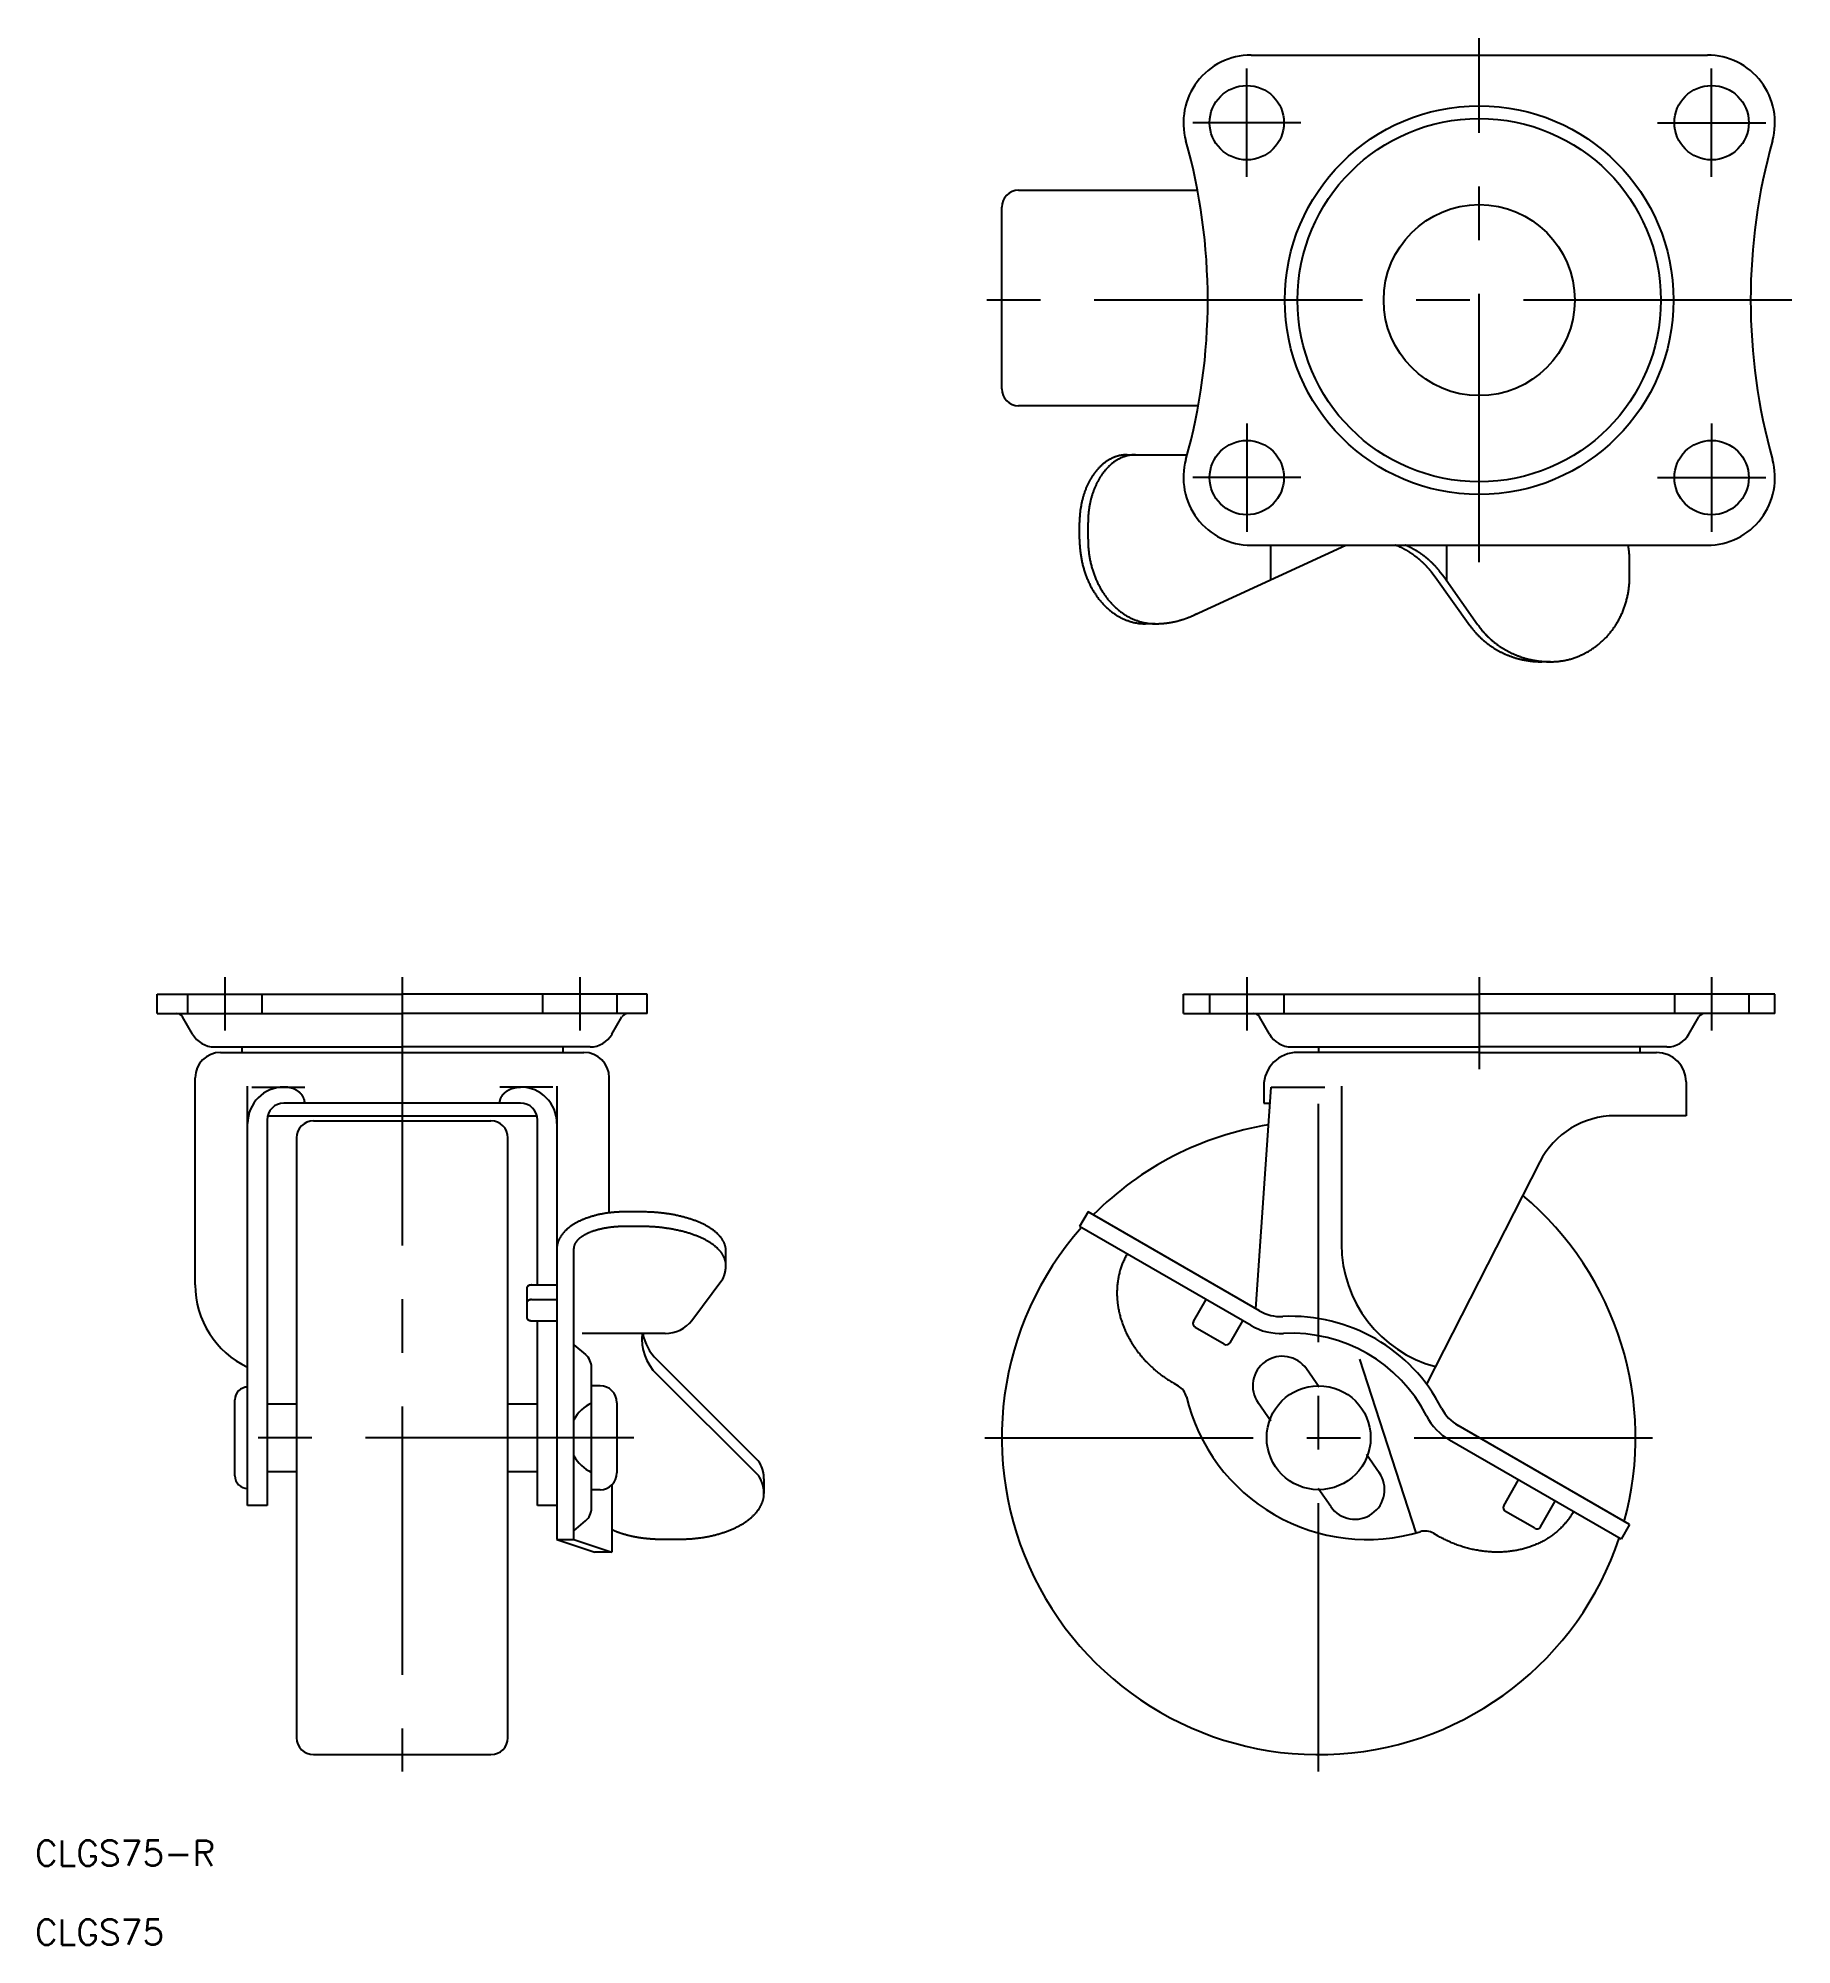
# Model space of a CAD drawing. Extents: x -152 to 56, y -60 to 166.
import ezdxf

# ---------------------------------------------------------------- set-up
doc = ezdxf.new("R2010")
doc.units = 0
doc.linetypes.add('CENTER', pattern=[50.8, 31.75, -6.35, 6.35, -6.35])
doc.linetypes.add('DASHED', pattern=[19.05, 12.7, -6.35])
doc.layers.get('0').update_dxf_attribs({"linetype": 'CONTINUOUS'})
doc.layers.add('CENTER', color=1, linetype='CENTER')
doc.styles.get("Standard").update_dxf_attribs({"font": 'txt.shx', "height": 3, "bigfont": 'bigfont.shx'})

msp = doc.modelspace()

# ---------------------------------------------------------------- texts
at = {"color": 7, "linetype": 'CONTINUOUS'}
for s, p in [('CLGS75-R', (-151.92, -50.66)), ('CLGS75', (-151.92, -60.01))]:
    msp.add_text(s, height=3, dxfattribs=at).set_placement(p)

# ---------------------------------------------------------------- linework, layer by layer
at = {"color": 7, "linetype": 'CONTINUOUS'}
for p, q in [((-8, 163.62), (46, 163.62)), ((-35.5, 147.62), (-14.34, 147.62)), ((-37.5, 124.12), (-37.5, 145.62)), ((-14.25, 122.12), (-35.5, 122.12)), ((-22.66, 116.32), (-15.55, 116.32)), ((-28.29, 106.32), (-28.29, 108.32)), ((-27.29, 106.32), (-27.29, 108.32)), ((-15.22, 97.15), (3.23, 105.62)), ((-8, 105.62), (46, 105.62)), ((-5.64, 101.55), (-5.64, 105.62)), ((15.14, 105.62), (15.14, 101.43)), ((36.79, 101.82), (36.79, 103.82)), ((13.29, 102.53), (13.78, 101.89)), ((13.78, 101.89), (17.88, 96.12)), ((14.28, 102.6), (14.81, 101.9)), ((14.81, 101.9), (18.8, 96.24)), ((-19.34, 96.32), (-20.5, 96.32)), ((27.42, 91.82), (26.42, 91.82)), ((-137.44, 52.5), (-108.44, 52.5)), ((-137.44, 50.2), (-137.44, 52.5)), ((-79.44, 52.5), (-108.44, 52.5)), ((-79.44, 50.2), (-79.44, 52.5)), ((-16, 52.5), (19, 52.5)), ((-16, 50.2), (-16, 52.5)), ((54, 52.5), (19, 52.5)), ((54, 50.2), (54, 52.5)), ((-137.44, 50.2), (-108.44, 50.2)), ((-133.25, 47.74), (-134.44, 49.8)), ((-79.44, 50.2), (-108.44, 50.2)), ((-83.63, 47.74), (-82.44, 49.8)), ((-16, 50.2), (19, 50.2)), ((-5.82, 47.76), (-7, 49.8)), ((54, 50.2), (19, 50.2)), ((43.82, 47.76), (45, 49.8)), ((-130.65, 46.25), (-108.44, 46.25)), ((-129.94, 45.6), (-86.94, 45.6)), ((-127.44, 46.25), (-127.44, 45.6)), ((-86.22, 46.25), (-108.44, 46.25)), ((-89.43, 46.25), (-89.43, 45.6)), ((-3.22, 46.25), (19, 46.25)), ((19, 45.6), (-2.5, 45.6)), ((-0.01, 46.25), (-0.01, 45.6)), ((41.22, 46.25), (19, 46.25)), ((19, 45.6), (40, 45.6)), ((38.01, 46.25), (38.01, 45.6)), ((-132.94, 18.09), (-132.94, 42.6)), ((-126.74, -8), (-126.74, 41.6)), ((-126.24, 41.5), (-119.98, 41.5)), ((-90.64, 41.5), (-96.9, 41.5)), ((-90.14, 41.6), (-90.14, -12.04)), ((-83.94, 26.62), (-83.94, 42.6)), ((-7.45, 15.27), (-5.62, 41.5)), ((-6.5, 41.6), (-6.5, 39.6)), ((-5.62, 41.5), (0.74, 41.5)), ((2.71, 41.6), (2.71, 22.9)), ((2.71, 41.6), (2.71, 22.9)), ((43.5, 42.1), (43.5, 38.1)), ((-94.44, 39.6), (-122.44, 39.6)), ((-6.5, 39.6), (-5.75, 39.6)), ((-124.44, 37.6), (-124.44, -8)), ((-124.37, 38.1), (-92.5, 38.1)), ((-118.94, 37.5), (-97.94, 37.5)), ((-92.44, 18.08), (-92.44, 37.6)), ((43.5, 38.1), (35.08, 38.1)), ((-120.94, 35.5), (-120.94, -35.5)), ((-95.94, -35.5), (-95.94, 35.5)), ((26.17, 32.64), (12.77, 6.34)), ((-80.14, 26.73), (-82.14, 26.73)), ((-80.14, 25), (-82.14, 25)), ((-27.29, 26.73), (-28.29, 25)), ((-8, 13.28), (-28.29, 25)), ((-7, 15.01), (-27.29, 26.73)), ((-88.14, -12.04), (-88.14, 22.41)), ((-70.14, 20.41), (-70.14, 22.14)), ((-93.14, 18.08), (-90.14, 18.08)), ((-74.16, 13.89), (-70.51, 18.79)), ((-93.64, 14.1), (-93.64, 17.83)), ((-93.14, 16.35), (-90.14, 16.35)), ((-14.81, 13.75), (-13.31, 16.35)), ((-93.14, 13.85), (-90.14, 13.85)), ((-92.44, -8), (-92.44, 13.85)), ((-10.48, 11.25), (-8.98, 13.85)), ((-77.32, 12.34), (-87.14, 12.34)), ((-11.16, 11.06), (-14.63, 13.06)), ((-88.14, 11), (-86.75, 9.84)), ((-78.33, 9.25), (-66.27, -2.76)), ((11.55, -11.26), (4.86, 9.31)), ((-86.04, -8.31), (-86.04, 8.31)), ((-78.33, 7.52), (-66.26, -4.51)), ((0.07, 6), (-1.43, 8.15)), ((-85.04, 6.15), (-86.04, 6.15)), ((-16.59, 6.12), (-17.09, 6.4)), ((-128.24, -4.5), (-128.24, 4.5)), ((-124.44, 4), (-120.94, 4)), ((-95.94, 4), (-92.44, 4)), ((-83.04, 4.15), (-83.04, -4.15)), ((-5.66, 1.98), (-7.17, 4.14)), ((-88.14, -2.14), (-88.14, 2.14)), ((36.79, -10.27), (16.5, 1.44)), ((7.17, -4.14), (5.66, -1.98)), ((35.79, -12), (15.5, -0.29)), ((-124.44, -4), (-120.94, -4)), ((-95.94, -4), (-92.44, -4)), ((-85.04, -6.15), (-86.04, -6.15)), ((-83.64, -5.58), (-83.64, -13.54)), ((-65.64, -4.86), (-65.64, -6.59)), ((1.43, -8.15), (-0.07, -6)), ((21.92, -8.04), (23.67, -5)), ((-124.44, -8), (-126.74, -8)), ((-90.14, -8), (-92.44, -8)), ((25.57, -10.72), (22.1, -8.72)), ((25.57, -10.72), (22.1, -8.72)), ((26.25, -10.54), (28, -7.5)), ((-88.14, -11), (-86.75, -9.84)), ((36.79, -10.27), (35.79, -12)), ((-90.14, -12.04), (-85.64, -13.54)), ((-90.14, -12.04), (-88.14, -12.04)), ((-88.14, -12.04), (-83.64, -13.54)), ((-77.64, -12), (-75.64, -12)), ((13.59, -11.31), (14.09, -11.6)), ((-83.64, -13.54), (-85.64, -13.54)), ((-118.94, -37.5), (-97.94, -37.5))]:
    msp.add_line(p, q, dxfattribs=at)
at = {"color": 3, "linetype": 'DASHED'}
for p, q in [((-133.84, 52.5), (-133.84, 50.2)), ((-125.04, 52.5), (-125.04, 50.2)), ((-91.84, 52.5), (-91.84, 50.2)), ((-83.04, 52.5), (-83.04, 50.2)), ((-12.9, 52.5), (-12.9, 50.2)), ((-4.1, 52.5), (-4.1, 50.2)), ((42.1, 52.5), (42.1, 50.2)), ((50.9, 52.5), (50.9, 50.2))]:
    msp.add_line(p, q, dxfattribs=at)
at = {"color": 7, "linetype": 'CONTINUOUS'}
for points in [[(-22.66, 116.32, 0), (-22.73, 116.32, 0), (-22.8, 116.32, 0), (-22.87, 116.32, 0), (-22.94, 116.31, 0), (-23.01, 116.31, 0), (-23.08, 116.3, 0), (-23.15, 116.29, 0), (-23.22, 116.29, 0), (-23.28, 116.28, 0), (-23.35, 116.26, 0), (-23.42, 116.25, 0), (-23.49, 116.24, 0), (-23.56, 116.22, 0), (-23.63, 116.21, 0), (-23.69, 116.19, 0), (-23.76, 116.17, 0), (-23.83, 116.15, 0), (-23.9, 116.13, 0), (-23.96, 116.11, 0), (-24.03, 116.08, 0), (-24.1, 116.06, 0), (-24.17, 116.03, 0), (-24.23, 116.01, 0), (-24.3, 115.98, 0), (-24.36, 115.95, 0), (-24.43, 115.92, 0), (-24.5, 115.89, 0), (-24.56, 115.86, 0), (-24.63, 115.82, 0), (-24.69, 115.79, 0), (-24.75, 115.75, 0), (-24.82, 115.72, 0), (-24.88, 115.68, 0), (-24.95, 115.64, 0), (-25.01, 115.6, 0), (-25.07, 115.56, 0), (-25.13, 115.51, 0), (-25.2, 115.47, 0), (-25.26, 115.43, 0), (-25.32, 115.38, 0), (-25.38, 115.33, 0), (-25.44, 115.28, 0), (-25.5, 115.24, 0), (-25.56, 115.19, 0), (-25.62, 115.14, 0), (-25.68, 115.08, 0), (-25.73, 115.03, 0), (-25.79, 114.98, 0), (-25.85, 114.92, 0), (-25.91, 114.86, 0), (-25.96, 114.81, 0), (-26.02, 114.75, 0), (-26.07, 114.69, 0), (-26.13, 114.63, 0), (-26.18, 114.57, 0), (-26.24, 114.51, 0), (-26.29, 114.45, 0), (-26.34, 114.38, 0), (-26.39, 114.32, 0), (-26.44, 114.25, 0), (-26.5, 114.19, 0), (-26.55, 114.12, 0), (-26.6, 114.05, 0), (-26.64, 113.98, 0), (-26.69, 113.91, 0), (-26.74, 113.84, 0), (-26.79, 113.77, 0), (-26.84, 113.7, 0), (-26.88, 113.62, 0), (-26.93, 113.55, 0), (-26.97, 113.47, 0), (-27.02, 113.4, 0), (-27.06, 113.32, 0), (-27.1, 113.25, 0), (-27.14, 113.17, 0), (-27.19, 113.09, 0), (-27.23, 113.01, 0), (-27.27, 112.93, 0), (-27.31, 112.85, 0), (-27.34, 112.77, 0), (-27.38, 112.69, 0), (-27.42, 112.6, 0), (-27.46, 112.52, 0), (-27.49, 112.44, 0), (-27.53, 112.35, 0), (-27.56, 112.27, 0), (-27.6, 112.18, 0), (-27.63, 112.1, 0), (-27.66, 112.01, 0), (-27.69, 111.92, 0), (-27.72, 111.83, 0), (-27.75, 111.74, 0), (-27.78, 111.66, 0), (-27.81, 111.57, 0), (-27.84, 111.48, 0), (-27.86, 111.39, 0), (-27.89, 111.29, 0), (-27.92, 111.2, 0), (-27.94, 111.11, 0), (-27.96, 111.02, 0), (-27.99, 110.93, 0), (-28.01, 110.83, 0), (-28.03, 110.74, 0), (-28.05, 110.65, 0), (-28.07, 110.55, 0), (-28.09, 110.46, 0), (-28.11, 110.36, 0), (-28.12, 110.27, 0), (-28.14, 110.17, 0), (-28.16, 110.08, 0), (-28.17, 109.98, 0), (-28.19, 109.89, 0), (-28.2, 109.79, 0), (-28.21, 109.69, 0), (-28.22, 109.6, 0), (-28.23, 109.5, 0), (-28.24, 109.4, 0), (-28.25, 109.3, 0), (-28.26, 109.21, 0), (-28.27, 109.11, 0), (-28.27, 109.01, 0), (-28.28, 108.91, 0), (-28.28, 108.81, 0), (-28.29, 108.72, 0), (-28.29, 108.62, 0), (-28.29, 108.52, 0), (-28.29, 108.42, 0), (-28.29, 108.32, 0)], [(-21.66, 116.32, 0), (-21.73, 116.32, 0), (-21.8, 116.32, 0), (-21.87, 116.32, 0), (-21.94, 116.31, 0), (-22.01, 116.31, 0), (-22.08, 116.3, 0), (-22.15, 116.29, 0), (-22.22, 116.29, 0), (-22.28, 116.28, 0), (-22.35, 116.26, 0), (-22.42, 116.25, 0), (-22.49, 116.24, 0), (-22.56, 116.22, 0), (-22.63, 116.21, 0), (-22.69, 116.19, 0), (-22.76, 116.17, 0), (-22.83, 116.15, 0), (-22.9, 116.13, 0), (-22.96, 116.11, 0), (-23.03, 116.08, 0), (-23.1, 116.06, 0), (-23.17, 116.03, 0), (-23.23, 116.01, 0), (-23.3, 115.98, 0), (-23.36, 115.95, 0), (-23.43, 115.92, 0), (-23.5, 115.89, 0), (-23.56, 115.86, 0), (-23.63, 115.82, 0), (-23.69, 115.79, 0), (-23.75, 115.75, 0), (-23.82, 115.72, 0), (-23.88, 115.68, 0), (-23.95, 115.64, 0), (-24.01, 115.6, 0), (-24.07, 115.56, 0), (-24.13, 115.51, 0), (-24.2, 115.47, 0), (-24.26, 115.43, 0), (-24.32, 115.38, 0), (-24.38, 115.33, 0), (-24.44, 115.28, 0), (-24.5, 115.24, 0), (-24.56, 115.19, 0), (-24.62, 115.14, 0), (-24.68, 115.08, 0), (-24.73, 115.03, 0), (-24.79, 114.98, 0), (-24.85, 114.92, 0), (-24.91, 114.86, 0), (-24.96, 114.81, 0), (-25.02, 114.75, 0), (-25.07, 114.69, 0), (-25.13, 114.63, 0), (-25.18, 114.57, 0), (-25.24, 114.51, 0), (-25.29, 114.45, 0), (-25.34, 114.38, 0), (-25.39, 114.32, 0), (-25.44, 114.25, 0), (-25.5, 114.19, 0), (-25.55, 114.12, 0), (-25.6, 114.05, 0), (-25.64, 113.98, 0), (-25.69, 113.91, 0), (-25.74, 113.84, 0), (-25.79, 113.77, 0), (-25.84, 113.7, 0), (-25.88, 113.62, 0), (-25.93, 113.55, 0), (-25.97, 113.47, 0), (-26.02, 113.4, 0), (-26.06, 113.32, 0), (-26.1, 113.25, 0), (-26.14, 113.17, 0), (-26.19, 113.09, 0), (-26.23, 113.01, 0), (-26.27, 112.93, 0), (-26.31, 112.85, 0), (-26.34, 112.77, 0), (-26.38, 112.69, 0), (-26.42, 112.6, 0), (-26.46, 112.52, 0), (-26.49, 112.44, 0), (-26.53, 112.35, 0), (-26.56, 112.27, 0), (-26.6, 112.18, 0), (-26.63, 112.1, 0), (-26.66, 112.01, 0), (-26.69, 111.92, 0), (-26.72, 111.83, 0), (-26.75, 111.74, 0), (-26.78, 111.66, 0), (-26.81, 111.57, 0), (-26.84, 111.48, 0), (-26.86, 111.39, 0), (-26.89, 111.29, 0), (-26.92, 111.2, 0), (-26.94, 111.11, 0), (-26.96, 111.02, 0), (-26.99, 110.93, 0), (-27.01, 110.83, 0), (-27.03, 110.74, 0), (-27.05, 110.65, 0), (-27.07, 110.55, 0), (-27.09, 110.46, 0), (-27.11, 110.36, 0), (-27.12, 110.27, 0), (-27.14, 110.17, 0), (-27.16, 110.08, 0), (-27.17, 109.98, 0), (-27.19, 109.89, 0), (-27.2, 109.79, 0), (-27.21, 109.69, 0), (-27.22, 109.6, 0), (-27.23, 109.5, 0), (-27.24, 109.4, 0), (-27.25, 109.3, 0), (-27.26, 109.21, 0), (-27.27, 109.11, 0), (-27.27, 109.01, 0), (-27.28, 108.91, 0), (-27.28, 108.81, 0), (-27.29, 108.72, 0), (-27.29, 108.62, 0), (-27.29, 108.52, 0), (-27.29, 108.42, 0), (-27.29, 108.32, 0)], [(-28.29, 106.32, 0), (-28.29, 106.2, 0), (-28.29, 106.08, 0), (-28.29, 105.96, 0), (-28.28, 105.83, 0), (-28.28, 105.71, 0), (-28.27, 105.59, 0), (-28.26, 105.47, 0), (-28.26, 105.34, 0), (-28.25, 105.22, 0), (-28.23, 105.1, 0), (-28.22, 104.98, 0), (-28.21, 104.86, 0), (-28.19, 104.74, 0), (-28.18, 104.61, 0), (-28.16, 104.49, 0), (-28.14, 104.37, 0), (-28.12, 104.25, 0), (-28.1, 104.13, 0), (-28.08, 104.01, 0), (-28.06, 103.89, 0), (-28.04, 103.78, 0), (-28.01, 103.66, 0), (-27.98, 103.54, 0), (-27.96, 103.42, 0), (-27.93, 103.3, 0), (-27.9, 103.19, 0), (-27.87, 103.07, 0), (-27.84, 102.96, 0), (-27.8, 102.84, 0), (-27.77, 102.73, 0), (-27.74, 102.61, 0), (-27.7, 102.5, 0), (-27.66, 102.38, 0), (-27.62, 102.27, 0), (-27.59, 102.16, 0), (-27.54, 102.05, 0), (-27.5, 101.94, 0), (-27.46, 101.83, 0), (-27.42, 101.72, 0), (-27.37, 101.61, 0), (-27.33, 101.5, 0), (-27.28, 101.4, 0), (-27.23, 101.29, 0), (-27.18, 101.18, 0), (-27.13, 101.08, 0), (-27.08, 100.97, 0), (-27.03, 100.87, 0), (-26.98, 100.77, 0), (-26.93, 100.67, 0), (-26.87, 100.57, 0), (-26.82, 100.47, 0), (-26.76, 100.37, 0), (-26.7, 100.27, 0), (-26.64, 100.17, 0), (-26.58, 100.08, 0), (-26.52, 99.98, 0), (-26.46, 99.89, 0), (-26.4, 99.79, 0), (-26.34, 99.7, 0), (-26.27, 99.61, 0), (-26.21, 99.52, 0), (-26.14, 99.43, 0), (-26.08, 99.34, 0), (-26.01, 99.25, 0), (-25.94, 99.17, 0), (-25.87, 99.08, 0), (-25.8, 99, 0), (-25.73, 98.91, 0), (-25.66, 98.83, 0), (-25.59, 98.75, 0), (-25.52, 98.67, 0), (-25.44, 98.59, 0), (-25.37, 98.52, 0), (-25.29, 98.44, 0), (-25.22, 98.37, 0), (-25.14, 98.29, 0), (-25.06, 98.22, 0), (-24.99, 98.15, 0), (-24.91, 98.08, 0), (-24.83, 98.01, 0), (-24.75, 97.94, 0), (-24.67, 97.88, 0), (-24.59, 97.81, 0), (-24.5, 97.75, 0), (-24.42, 97.68, 0), (-24.34, 97.62, 0), (-24.26, 97.56, 0), (-24.17, 97.51, 0), (-24.09, 97.45, 0), (-24, 97.39, 0), (-23.92, 97.34, 0), (-23.83, 97.28, 0), (-23.74, 97.23, 0), (-23.66, 97.18, 0), (-23.57, 97.13, 0), (-23.48, 97.09, 0), (-23.39, 97.04, 0), (-23.3, 96.99, 0), (-23.21, 96.95, 0), (-23.12, 96.91, 0), (-23.03, 96.87, 0), (-22.94, 96.83, 0), (-22.85, 96.79, 0), (-22.76, 96.75, 0), (-22.67, 96.72, 0), (-22.58, 96.69, 0), (-22.48, 96.65, 0), (-22.39, 96.62, 0), (-22.3, 96.59, 0), (-22.2, 96.57, 0), (-22.11, 96.54, 0), (-22.02, 96.52, 0), (-21.92, 96.49, 0), (-21.83, 96.47, 0), (-21.73, 96.45, 0), (-21.64, 96.43, 0), (-21.55, 96.42, 0), (-21.45, 96.4, 0), (-21.36, 96.39, 0), (-21.26, 96.37, 0), (-21.17, 96.36, 0), (-21.07, 96.35, 0), (-20.97, 96.34, 0), (-20.88, 96.34, 0), (-20.78, 96.33, 0), (-20.69, 96.33, 0), (-20.59, 96.33, 0), (-20.5, 96.32, 0)], [(-27.29, 106.32, 0), (-27.29, 106.2, 0), (-27.29, 106.08, 0), (-27.29, 105.96, 0), (-27.28, 105.83, 0), (-27.28, 105.71, 0), (-27.27, 105.59, 0), (-27.26, 105.47, 0), (-27.26, 105.34, 0), (-27.24, 105.22, 0), (-27.23, 105.1, 0), (-27.22, 104.98, 0), (-27.21, 104.86, 0), (-27.19, 104.74, 0), (-27.18, 104.61, 0), (-27.16, 104.49, 0), (-27.14, 104.37, 0), (-27.12, 104.25, 0), (-27.1, 104.13, 0), (-27.08, 104.01, 0), (-27.06, 103.89, 0), (-27.03, 103.78, 0), (-27.01, 103.66, 0), (-26.98, 103.54, 0), (-26.95, 103.42, 0), (-26.92, 103.3, 0), (-26.89, 103.19, 0), (-26.86, 103.07, 0), (-26.83, 102.96, 0), (-26.8, 102.84, 0), (-26.76, 102.73, 0), (-26.73, 102.61, 0), (-26.69, 102.5, 0), (-26.65, 102.38, 0), (-26.61, 102.27, 0), (-26.57, 102.16, 0), (-26.53, 102.05, 0), (-26.49, 101.94, 0), (-26.44, 101.83, 0), (-26.4, 101.72, 0), (-26.35, 101.61, 0), (-26.31, 101.5, 0), (-26.26, 101.4, 0), (-26.21, 101.29, 0), (-26.16, 101.18, 0), (-26.11, 101.08, 0), (-26.06, 100.97, 0), (-26.01, 100.87, 0), (-25.95, 100.77, 0), (-25.9, 100.67, 0), (-25.84, 100.57, 0), (-25.79, 100.47, 0), (-25.73, 100.37, 0), (-25.67, 100.27, 0), (-25.61, 100.17, 0), (-25.55, 100.08, 0), (-25.49, 99.98, 0), (-25.43, 99.89, 0), (-25.36, 99.79, 0), (-25.3, 99.7, 0), (-25.23, 99.61, 0), (-25.17, 99.52, 0), (-25.1, 99.43, 0), (-25.03, 99.34, 0), (-24.97, 99.25, 0), (-24.9, 99.17, 0), (-24.83, 99.08, 0), (-24.75, 99, 0), (-24.68, 98.91, 0), (-24.61, 98.83, 0), (-24.54, 98.75, 0), (-24.46, 98.67, 0), (-24.39, 98.59, 0), (-24.31, 98.52, 0), (-24.23, 98.44, 0), (-24.16, 98.37, 0), (-24.08, 98.29, 0), (-24, 98.22, 0), (-23.92, 98.15, 0), (-23.84, 98.08, 0), (-23.76, 98.01, 0), (-23.68, 97.94, 0), (-23.6, 97.88, 0), (-23.51, 97.81, 0), (-23.43, 97.75, 0), (-23.35, 97.68, 0), (-23.26, 97.62, 0), (-23.18, 97.56, 0), (-23.09, 97.51, 0), (-23.01, 97.45, 0), (-22.92, 97.39, 0), (-22.83, 97.34, 0), (-22.74, 97.28, 0), (-22.65, 97.23, 0), (-22.57, 97.18, 0), (-22.48, 97.13, 0), (-22.39, 97.09, 0), (-22.3, 97.04, 0), (-22.21, 96.99, 0), (-22.11, 96.95, 0), (-22.02, 96.91, 0), (-21.93, 96.87, 0), (-21.84, 96.83, 0), (-21.75, 96.79, 0), (-21.65, 96.75, 0), (-21.56, 96.72, 0), (-21.46, 96.69, 0), (-21.37, 96.65, 0), (-21.28, 96.62, 0), (-21.18, 96.59, 0), (-21.09, 96.57, 0), (-20.99, 96.54, 0), (-20.9, 96.52, 0), (-20.8, 96.49, 0), (-20.7, 96.47, 0), (-20.61, 96.45, 0), (-20.51, 96.43, 0), (-20.41, 96.42, 0), (-20.32, 96.4, 0), (-20.22, 96.39, 0), (-20.12, 96.37, 0), (-20.03, 96.36, 0), (-19.93, 96.35, 0), (-19.83, 96.34, 0), (-19.73, 96.34, 0), (-19.64, 96.33, 0), (-19.54, 96.33, 0), (-19.44, 96.33, 0), (-19.34, 96.32, 0)], [(13.29, 102.53, 0), (13.26, 102.57, 0), (13.23, 102.6, 0), (13.2, 102.64, 0), (13.17, 102.67, 0), (13.14, 102.71, 0), (13.11, 102.74, 0), (13.08, 102.78, 0), (13.05, 102.81, 0), (13.02, 102.85, 0), (12.99, 102.88, 0), (12.96, 102.91, 0), (12.93, 102.95, 0), (12.9, 102.98, 0), (12.86, 103.01, 0), (12.83, 103.05, 0), (12.8, 103.08, 0), (12.77, 103.12, 0), (12.74, 103.15, 0), (12.71, 103.18, 0), (12.68, 103.21, 0), (12.64, 103.25, 0), (12.61, 103.28, 0), (12.58, 103.31, 0), (12.55, 103.34, 0), (12.52, 103.38, 0), (12.48, 103.41, 0), (12.45, 103.44, 0), (12.42, 103.47, 0), (12.39, 103.5, 0), (12.35, 103.53, 0), (12.32, 103.56, 0), (12.29, 103.6, 0), (12.25, 103.63, 0), (12.22, 103.66, 0), (12.19, 103.69, 0), (12.15, 103.72, 0), (12.12, 103.75, 0), (12.09, 103.78, 0), (12.05, 103.81, 0), (12.02, 103.84, 0), (11.99, 103.87, 0), (11.95, 103.9, 0), (11.92, 103.93, 0), (11.88, 103.96, 0), (11.85, 103.98, 0), (11.81, 104.01, 0), (11.78, 104.04, 0), (11.75, 104.07, 0), (11.71, 104.1, 0), (11.68, 104.13, 0), (11.64, 104.15, 0), (11.61, 104.18, 0), (11.57, 104.21, 0), (11.54, 104.24, 0), (11.5, 104.26, 0), (11.46, 104.29, 0), (11.43, 104.32, 0), (11.39, 104.34, 0), (11.36, 104.37, 0), (11.32, 104.4, 0), (11.29, 104.42, 0), (11.25, 104.45, 0), (11.21, 104.48, 0), (11.18, 104.5, 0), (11.14, 104.53, 0), (11.1, 104.55, 0), (11.07, 104.58, 0), (11.03, 104.6, 0), (10.99, 104.63, 0), (10.96, 104.65, 0), (10.92, 104.68, 0), (10.88, 104.7, 0), (10.85, 104.73, 0), (10.81, 104.75, 0), (10.77, 104.77, 0), (10.74, 104.8, 0), (10.7, 104.82, 0), (10.66, 104.84, 0), (10.62, 104.87, 0), (10.59, 104.89, 0), (10.55, 104.91, 0), (10.51, 104.94, 0), (10.47, 104.96, 0), (10.43, 104.98, 0), (10.4, 105, 0), (10.36, 105.02, 0), (10.32, 105.05, 0), (10.28, 105.07, 0), (10.24, 105.09, 0), (10.21, 105.11, 0), (10.17, 105.13, 0), (10.13, 105.15, 0), (10.09, 105.17, 0), (10.05, 105.19, 0), (10.01, 105.21, 0), (9.97, 105.23, 0), (9.93, 105.25, 0), (9.9, 105.27, 0), (9.86, 105.29, 0), (9.82, 105.31, 0), (9.78, 105.33, 0), (9.74, 105.35, 0), (9.7, 105.37, 0), (9.66, 105.39, 0), (9.62, 105.4, 0), (9.58, 105.42, 0), (9.54, 105.44, 0), (9.5, 105.46, 0), (9.46, 105.48, 0), (9.42, 105.49, 0), (9.38, 105.51, 0), (9.34, 105.53, 0), (9.3, 105.55, 0), (9.26, 105.56, 0), (9.22, 105.58, 0), (9.18, 105.59, 0), (9.14, 105.61, 0), (9.11, 105.62, 0)], [(14.32, 102.54, 0), (14.29, 102.58, 0), (14.26, 102.61, 0), (14.24, 102.65, 0), (14.21, 102.68, 0), (14.18, 102.72, 0), (14.15, 102.75, 0), (14.12, 102.79, 0), (14.09, 102.82, 0), (14.06, 102.86, 0), (14.03, 102.89, 0), (14, 102.92, 0), (13.97, 102.96, 0), (13.94, 102.99, 0), (13.91, 103.02, 0), (13.88, 103.06, 0), (13.85, 103.09, 0), (13.82, 103.12, 0), (13.79, 103.16, 0), (13.75, 103.19, 0), (13.72, 103.22, 0), (13.69, 103.25, 0), (13.66, 103.29, 0), (13.63, 103.32, 0), (13.6, 103.35, 0), (13.57, 103.38, 0), (13.54, 103.41, 0), (13.5, 103.44, 0), (13.47, 103.48, 0), (13.44, 103.51, 0), (13.41, 103.54, 0), (13.38, 103.57, 0), (13.34, 103.6, 0), (13.31, 103.63, 0), (13.28, 103.66, 0), (13.25, 103.69, 0), (13.21, 103.72, 0), (13.18, 103.75, 0), (13.15, 103.78, 0), (13.11, 103.81, 0), (13.08, 103.84, 0), (13.05, 103.87, 0), (13.01, 103.9, 0), (12.98, 103.93, 0), (12.95, 103.96, 0), (12.91, 103.99, 0), (12.88, 104.01, 0), (12.85, 104.04, 0), (12.81, 104.07, 0), (12.78, 104.1, 0), (12.74, 104.13, 0), (12.71, 104.16, 0), (12.67, 104.18, 0), (12.64, 104.21, 0), (12.61, 104.24, 0), (12.57, 104.27, 0), (12.54, 104.29, 0), (12.5, 104.32, 0), (12.47, 104.35, 0), (12.43, 104.37, 0), (12.4, 104.4, 0), (12.36, 104.42, 0), (12.33, 104.45, 0), (12.29, 104.48, 0), (12.25, 104.5, 0), (12.22, 104.53, 0), (12.18, 104.55, 0), (12.15, 104.58, 0), (12.11, 104.6, 0), (12.08, 104.63, 0), (12.04, 104.65, 0), (12, 104.68, 0), (11.97, 104.7, 0), (11.93, 104.73, 0), (11.89, 104.75, 0), (11.86, 104.77, 0), (11.82, 104.8, 0), (11.78, 104.82, 0), (11.75, 104.85, 0), (11.71, 104.87, 0), (11.67, 104.89, 0), (11.64, 104.91, 0), (11.6, 104.94, 0), (11.56, 104.96, 0), (11.53, 104.98, 0), (11.49, 105, 0), (11.45, 105.03, 0), (11.41, 105.05, 0), (11.38, 105.07, 0), (11.34, 105.09, 0), (11.3, 105.11, 0), (11.26, 105.13, 0), (11.23, 105.15, 0), (11.19, 105.17, 0), (11.15, 105.2, 0), (11.11, 105.22, 0), (11.07, 105.24, 0), (11.04, 105.26, 0), (11, 105.28, 0), (10.96, 105.3, 0), (10.92, 105.32, 0), (10.88, 105.33, 0), (10.84, 105.35, 0), (10.81, 105.37, 0), (10.77, 105.39, 0), (10.73, 105.41, 0), (10.69, 105.43, 0), (10.65, 105.45, 0), (10.61, 105.46, 0), (10.57, 105.48, 0), (10.53, 105.5, 0), (10.5, 105.52, 0), (10.46, 105.54, 0), (10.42, 105.55, 0), (10.38, 105.57, 0), (10.34, 105.59, 0), (10.3, 105.6, 0), (10.26, 105.62, 0), (10.25, 105.62, 0)], [(36.79, 103.82, 0), (36.79, 103.84, 0), (36.79, 103.86, 0), (36.79, 103.88, 0), (36.79, 103.89, 0), (36.79, 103.91, 0), (36.79, 103.93, 0), (36.79, 103.94, 0), (36.79, 103.96, 0), (36.79, 103.98, 0), (36.79, 103.99, 0), (36.79, 104.01, 0), (36.79, 104.03, 0), (36.79, 104.05, 0), (36.79, 104.06, 0), (36.79, 104.08, 0), (36.79, 104.1, 0), (36.79, 104.11, 0), (36.79, 104.13, 0), (36.79, 104.15, 0), (36.79, 104.16, 0), (36.79, 104.18, 0), (36.79, 104.2, 0), (36.78, 104.21, 0), (36.78, 104.23, 0), (36.78, 104.25, 0), (36.78, 104.27, 0), (36.78, 104.28, 0), (36.78, 104.3, 0), (36.78, 104.32, 0), (36.78, 104.33, 0), (36.78, 104.35, 0), (36.78, 104.37, 0), (36.78, 104.38, 0), (36.78, 104.4, 0), (36.77, 104.42, 0), (36.77, 104.44, 0), (36.77, 104.45, 0), (36.77, 104.47, 0), (36.77, 104.49, 0), (36.77, 104.5, 0), (36.77, 104.52, 0), (36.77, 104.54, 0), (36.76, 104.55, 0), (36.76, 104.57, 0), (36.76, 104.59, 0), (36.76, 104.6, 0), (36.76, 104.62, 0), (36.76, 104.64, 0), (36.76, 104.66, 0), (36.76, 104.67, 0), (36.75, 104.69, 0), (36.75, 104.71, 0), (36.75, 104.72, 0), (36.75, 104.74, 0), (36.75, 104.76, 0), (36.75, 104.77, 0), (36.74, 104.79, 0), (36.74, 104.81, 0), (36.74, 104.82, 0), (36.74, 104.84, 0), (36.74, 104.86, 0), (36.74, 104.87, 0), (36.73, 104.89, 0), (36.73, 104.91, 0), (36.73, 104.92, 0), (36.73, 104.94, 0), (36.73, 104.96, 0), (36.72, 104.98, 0), (36.72, 104.99, 0), (36.72, 105.01, 0), (36.72, 105.03, 0), (36.72, 105.04, 0), (36.71, 105.06, 0), (36.71, 105.08, 0), (36.71, 105.09, 0), (36.71, 105.11, 0), (36.7, 105.13, 0), (36.7, 105.14, 0), (36.7, 105.16, 0), (36.7, 105.18, 0), (36.69, 105.19, 0), (36.69, 105.21, 0), (36.69, 105.23, 0), (36.69, 105.24, 0), (36.68, 105.26, 0), (36.68, 105.28, 0), (36.68, 105.29, 0), (36.68, 105.31, 0), (36.67, 105.33, 0), (36.67, 105.34, 0), (36.67, 105.36, 0), (36.67, 105.38, 0), (36.66, 105.39, 0), (36.66, 105.41, 0), (36.66, 105.43, 0), (36.66, 105.44, 0), (36.65, 105.46, 0), (36.65, 105.48, 0), (36.65, 105.49, 0), (36.64, 105.51, 0), (36.64, 105.53, 0), (36.64, 105.54, 0), (36.63, 105.56, 0), (36.63, 105.58, 0), (36.63, 105.59, 0), (36.63, 105.61, 0), (36.62, 105.62, 0)], [(27.42, 91.82, 0), (27.54, 91.83, 0), (27.65, 91.83, 0), (27.77, 91.83, 0), (27.88, 91.84, 0), (28, 91.84, 0), (28.11, 91.85, 0), (28.22, 91.86, 0), (28.34, 91.87, 0), (28.45, 91.89, 0), (28.57, 91.9, 0), (28.68, 91.92, 0), (28.8, 91.93, 0), (28.91, 91.95, 0), (29.02, 91.97, 0), (29.14, 91.99, 0), (29.25, 92.02, 0), (29.36, 92.04, 0), (29.47, 92.07, 0), (29.59, 92.09, 0), (29.7, 92.12, 0), (29.81, 92.15, 0), (29.92, 92.19, 0), (30.03, 92.22, 0), (30.14, 92.25, 0), (30.25, 92.29, 0), (30.36, 92.33, 0), (30.47, 92.37, 0), (30.58, 92.41, 0), (30.69, 92.45, 0), (30.79, 92.49, 0), (30.9, 92.54, 0), (31.01, 92.59, 0), (31.11, 92.63, 0), (31.22, 92.68, 0), (31.32, 92.73, 0), (31.43, 92.78, 0), (31.53, 92.84, 0), (31.63, 92.89, 0), (31.74, 92.95, 0), (31.84, 93.01, 0), (31.94, 93.06, 0), (32.04, 93.12, 0), (32.14, 93.18, 0), (32.24, 93.25, 0), (32.34, 93.31, 0), (32.43, 93.38, 0), (32.53, 93.44, 0), (32.63, 93.51, 0), (32.72, 93.58, 0), (32.82, 93.65, 0), (32.91, 93.72, 0), (33, 93.79, 0), (33.1, 93.87, 0), (33.19, 93.94, 0), (33.28, 94.02, 0), (33.37, 94.09, 0), (33.45, 94.17, 0), (33.54, 94.25, 0), (33.63, 94.33, 0), (33.71, 94.41, 0), (33.8, 94.5, 0), (33.88, 94.58, 0), (33.97, 94.67, 0), (34.05, 94.75, 0), (34.13, 94.84, 0), (34.21, 94.93, 0), (34.29, 95.02, 0), (34.36, 95.11, 0), (34.44, 95.2, 0), (34.52, 95.29, 0), (34.59, 95.39, 0), (34.67, 95.48, 0), (34.74, 95.58, 0), (34.81, 95.67, 0), (34.88, 95.77, 0), (34.95, 95.87, 0), (35.02, 95.97, 0), (35.08, 96.07, 0), (35.15, 96.17, 0), (35.21, 96.27, 0), (35.28, 96.37, 0), (35.34, 96.47, 0), (35.4, 96.58, 0), (35.46, 96.68, 0), (35.52, 96.79, 0), (35.57, 96.9, 0), (35.63, 97, 0), (35.69, 97.11, 0), (35.74, 97.22, 0), (35.79, 97.33, 0), (35.84, 97.44, 0), (35.89, 97.55, 0), (35.94, 97.66, 0), (35.99, 97.77, 0), (36.03, 97.88, 0), (36.08, 98, 0), (36.12, 98.11, 0), (36.16, 98.23, 0), (36.21, 98.34, 0), (36.24, 98.46, 0), (36.28, 98.57, 0), (36.32, 98.69, 0), (36.35, 98.8, 0), (36.39, 98.92, 0), (36.42, 99.04, 0), (36.45, 99.16, 0), (36.48, 99.28, 0), (36.51, 99.39, 0), (36.54, 99.51, 0), (36.56, 99.63, 0), (36.59, 99.75, 0), (36.61, 99.87, 0), (36.63, 99.99, 0), (36.65, 100.11, 0), (36.67, 100.24, 0), (36.69, 100.36, 0), (36.71, 100.48, 0), (36.72, 100.6, 0), (36.74, 100.72, 0), (36.75, 100.84, 0), (36.76, 100.97, 0), (36.77, 101.09, 0), (36.77, 101.21, 0), (36.78, 101.33, 0), (36.79, 101.46, 0), (36.79, 101.58, 0), (36.79, 101.7, 0), (36.79, 101.82, 0)], [(-19.34, 96.32, 0), (-19.3, 96.32, 0), (-19.26, 96.32, 0), (-19.22, 96.32, 0), (-19.18, 96.33, 0), (-19.14, 96.33, 0), (-19.1, 96.33, 0), (-19.06, 96.33, 0), (-19.02, 96.33, 0), (-18.98, 96.33, 0), (-18.94, 96.33, 0), (-18.9, 96.33, 0), (-18.86, 96.34, 0), (-18.82, 96.34, 0), (-18.78, 96.34, 0), (-18.74, 96.34, 0), (-18.7, 96.34, 0), (-18.66, 96.35, 0), (-18.62, 96.35, 0), (-18.58, 96.35, 0), (-18.54, 96.35, 0), (-18.5, 96.36, 0), (-18.46, 96.36, 0), (-18.42, 96.36, 0), (-18.38, 96.37, 0), (-18.33, 96.37, 0), (-18.29, 96.38, 0), (-18.25, 96.38, 0), (-18.21, 96.38, 0), (-18.17, 96.39, 0), (-18.13, 96.39, 0), (-18.09, 96.4, 0), (-18.05, 96.4, 0), (-18.01, 96.41, 0), (-17.97, 96.41, 0), (-17.93, 96.42, 0), (-17.89, 96.42, 0), (-17.85, 96.43, 0), (-17.81, 96.43, 0), (-17.77, 96.44, 0), (-17.73, 96.45, 0), (-17.69, 96.45, 0), (-17.65, 96.46, 0), (-17.61, 96.46, 0), (-17.57, 96.47, 0), (-17.53, 96.48, 0), (-17.49, 96.48, 0), (-17.45, 96.49, 0), (-17.41, 96.5, 0), (-17.37, 96.51, 0), (-17.33, 96.51, 0), (-17.29, 96.52, 0), (-17.26, 96.53, 0), (-17.22, 96.54, 0), (-17.18, 96.54, 0), (-17.14, 96.55, 0), (-17.1, 96.56, 0), (-17.06, 96.57, 0), (-17.02, 96.58, 0), (-16.98, 96.59, 0), (-16.94, 96.6, 0), (-16.9, 96.6, 0), (-16.86, 96.61, 0), (-16.82, 96.62, 0), (-16.78, 96.63, 0), (-16.74, 96.64, 0), (-16.7, 96.65, 0), (-16.66, 96.66, 0), (-16.63, 96.67, 0), (-16.59, 96.68, 0), (-16.55, 96.69, 0), (-16.51, 96.7, 0), (-16.47, 96.71, 0), (-16.43, 96.73, 0), (-16.39, 96.74, 0), (-16.35, 96.75, 0), (-16.31, 96.76, 0), (-16.28, 96.77, 0), (-16.24, 96.78, 0), (-16.2, 96.79, 0), (-16.16, 96.81, 0), (-16.12, 96.82, 0), (-16.08, 96.83, 0), (-16.04, 96.84, 0), (-16.01, 96.85, 0), (-15.97, 96.87, 0), (-15.93, 96.88, 0), (-15.89, 96.89, 0), (-15.85, 96.91, 0), (-15.82, 96.92, 0), (-15.78, 96.93, 0), (-15.74, 96.95, 0), (-15.7, 96.96, 0), (-15.66, 96.97, 0), (-15.63, 96.99, 0), (-15.59, 97, 0), (-15.55, 97.01, 0), (-15.51, 97.03, 0), (-15.48, 97.04, 0), (-15.44, 97.06, 0), (-15.4, 97.07, 0), (-15.36, 97.09, 0), (-15.33, 97.1, 0), (-15.29, 97.12, 0), (-15.25, 97.13, 0), (-15.21, 97.15, 0), (-15.18, 97.16, 0), (-15.14, 97.18, 0), (-15.1, 97.2, 0), (-15.07, 97.21, 0), (-15.03, 97.23, 0), (-14.99, 97.24, 0), (-14.96, 97.26, 0), (-14.92, 97.28, 0), (-14.88, 97.29, 0), (-14.85, 97.31, 0), (-14.81, 97.33, 0), (-14.77, 97.34, 0), (-14.74, 97.36, 0), (-14.7, 97.38, 0), (-14.66, 97.4, 0), (-14.63, 97.41, 0), (-14.59, 97.43, 0), (-14.56, 97.45, 0), (-14.52, 97.47, 0), (-14.48, 97.49, 0), (-14.45, 97.5, 0), (-14.41, 97.52, 0), (-14.38, 97.54, 0)], [(17.88, 96.13, 0), (17.92, 96.07, 0), (17.97, 96, 0), (18.02, 95.94, 0), (18.07, 95.88, 0), (18.11, 95.82, 0), (18.16, 95.75, 0), (18.21, 95.69, 0), (18.26, 95.63, 0), (18.31, 95.57, 0), (18.36, 95.51, 0), (18.41, 95.45, 0), (18.46, 95.39, 0), (18.51, 95.33, 0), (18.57, 95.28, 0), (18.62, 95.22, 0), (18.67, 95.16, 0), (18.73, 95.1, 0), (18.78, 95.05, 0), (18.84, 94.99, 0), (18.89, 94.93, 0), (18.95, 94.88, 0), (19, 94.82, 0), (19.06, 94.77, 0), (19.12, 94.71, 0), (19.17, 94.66, 0), (19.23, 94.6, 0), (19.29, 94.55, 0), (19.35, 94.5, 0), (19.41, 94.45, 0), (19.47, 94.39, 0), (19.52, 94.34, 0), (19.59, 94.29, 0), (19.65, 94.24, 0), (19.71, 94.19, 0), (19.77, 94.14, 0), (19.83, 94.09, 0), (19.89, 94.04, 0), (19.95, 94, 0), (20.02, 93.95, 0), (20.08, 93.9, 0), (20.14, 93.85, 0), (20.21, 93.81, 0), (20.27, 93.76, 0), (20.34, 93.72, 0), (20.4, 93.67, 0), (20.47, 93.63, 0), (20.54, 93.58, 0), (20.6, 93.54, 0), (20.67, 93.5, 0), (20.73, 93.45, 0), (20.8, 93.41, 0), (20.87, 93.37, 0), (20.94, 93.33, 0), (21.01, 93.29, 0), (21.07, 93.25, 0), (21.14, 93.21, 0), (21.21, 93.17, 0), (21.28, 93.13, 0), (21.35, 93.09, 0), (21.42, 93.06, 0), (21.49, 93.02, 0), (21.56, 92.98, 0), (21.63, 92.95, 0), (21.71, 92.91, 0), (21.78, 92.88, 0), (21.85, 92.84, 0), (21.92, 92.81, 0), (21.99, 92.78, 0), (22.07, 92.74, 0), (22.14, 92.71, 0), (22.21, 92.68, 0), (22.29, 92.65, 0), (22.36, 92.62, 0), (22.43, 92.59, 0), (22.51, 92.56, 0), (22.58, 92.53, 0), (22.66, 92.5, 0), (22.73, 92.48, 0), (22.81, 92.45, 0), (22.88, 92.42, 0), (22.96, 92.4, 0), (23.03, 92.37, 0), (23.11, 92.35, 0), (23.19, 92.32, 0), (23.26, 92.3, 0), (23.34, 92.27, 0), (23.42, 92.25, 0), (23.49, 92.23, 0), (23.57, 92.21, 0), (23.65, 92.19, 0), (23.72, 92.17, 0), (23.8, 92.15, 0), (23.88, 92.13, 0), (23.96, 92.11, 0), (24.04, 92.09, 0), (24.11, 92.07, 0), (24.19, 92.06, 0), (24.27, 92.04, 0), (24.35, 92.02, 0), (24.43, 92.01, 0), (24.51, 92, 0), (24.59, 91.98, 0), (24.66, 91.97, 0), (24.74, 91.96, 0), (24.82, 91.94, 0), (24.9, 91.93, 0), (24.98, 91.92, 0), (25.06, 91.91, 0), (25.14, 91.9, 0), (25.22, 91.89, 0), (25.3, 91.88, 0), (25.38, 91.87, 0), (25.46, 91.87, 0), (25.54, 91.86, 0), (25.62, 91.85, 0), (25.7, 91.85, 0), (25.78, 91.84, 0), (25.86, 91.84, 0), (25.94, 91.84, 0), (26.02, 91.83, 0), (26.1, 91.83, 0), (26.18, 91.83, 0), (26.26, 91.83, 0), (26.34, 91.82, 0), (26.42, 91.82, 0)], [(18.8, 96.24, 0), (18.81, 96.23, 0)], [(18.81, 96.23, 0), (18.9, 96.1, 0), (18.95, 96.04, 0), (18.99, 95.97, 0), (19.04, 95.91, 0), (19.09, 95.85, 0), (19.14, 95.79, 0), (19.18, 95.73, 0), (19.23, 95.66, 0), (19.28, 95.6, 0), (19.33, 95.54, 0), (19.39, 95.48, 0), (19.44, 95.42, 0), (19.49, 95.36, 0), (19.54, 95.3, 0), (19.59, 95.25, 0), (19.65, 95.19, 0), (19.7, 95.13, 0), (19.75, 95.07, 0), (19.81, 95.02, 0), (19.86, 94.96, 0), (19.92, 94.9, 0), (19.98, 94.85, 0), (20.03, 94.79, 0), (20.09, 94.74, 0), (20.15, 94.68, 0), (20.2, 94.63, 0), (20.26, 94.57, 0), (20.32, 94.52, 0), (20.38, 94.47, 0), (20.44, 94.42, 0), (20.5, 94.36, 0), (20.56, 94.31, 0), (20.62, 94.26, 0), (20.68, 94.21, 0), (20.74, 94.16, 0), (20.8, 94.11, 0), (20.87, 94.06, 0), (20.93, 94.01, 0), (20.99, 93.97, 0), (21.06, 93.92, 0), (21.12, 93.87, 0), (21.18, 93.82, 0), (21.25, 93.78, 0), (21.31, 93.73, 0), (21.38, 93.69, 0), (21.45, 93.64, 0), (21.51, 93.6, 0), (21.58, 93.55, 0), (21.65, 93.51, 0), (21.71, 93.47, 0), (21.78, 93.43, 0), (21.85, 93.38, 0), (21.92, 93.34, 0), (21.98, 93.3, 0), (22.05, 93.26, 0), (22.12, 93.22, 0), (22.19, 93.18, 0), (22.26, 93.14, 0), (22.33, 93.11, 0), (22.4, 93.07, 0), (22.47, 93.03, 0), (22.54, 92.99, 0), (22.62, 92.96, 0), (22.69, 92.92, 0), (22.76, 92.89, 0), (22.83, 92.85, 0), (22.9, 92.82, 0), (22.98, 92.79, 0), (23.05, 92.75, 0), (23.12, 92.72, 0), (23.2, 92.69, 0), (23.27, 92.66, 0), (23.34, 92.63, 0), (23.42, 92.6, 0), (23.49, 92.57, 0), (23.57, 92.54, 0), (23.64, 92.51, 0), (23.72, 92.48, 0), (23.79, 92.45, 0), (23.87, 92.43, 0), (23.94, 92.4, 0), (24.02, 92.37, 0), (24.1, 92.35, 0), (24.17, 92.33, 0), (24.25, 92.3, 0), (24.33, 92.28, 0), (24.4, 92.26, 0), (24.48, 92.23, 0), (24.56, 92.21, 0), (24.63, 92.19, 0), (24.71, 92.17, 0), (24.79, 92.15, 0), (24.87, 92.13, 0), (24.95, 92.11, 0), (25.03, 92.09, 0), (25.1, 92.08, 0), (25.18, 92.06, 0), (25.26, 92.04, 0), (25.34, 92.03, 0), (25.42, 92.01, 0), (25.5, 92, 0), (25.58, 91.98, 0), (25.66, 91.97, 0), (25.74, 91.96, 0), (25.82, 91.94, 0), (25.9, 91.93, 0), (25.97, 91.92, 0), (26.05, 91.91, 0), (26.13, 91.9, 0), (26.21, 91.89, 0), (26.29, 91.88, 0), (26.37, 91.88, 0), (26.46, 91.87, 0), (26.54, 91.86, 0), (26.62, 91.85, 0), (26.7, 91.85, 0), (26.78, 91.84, 0), (26.86, 91.84, 0), (26.94, 91.84, 0), (27.02, 91.83, 0), (27.1, 91.83, 0), (27.18, 91.83, 0), (27.26, 91.83, 0), (27.34, 91.82, 0), (27.42, 91.82, 0)], [(-119.98, 39.6, 0), (-119.98, 39.62, 0), (-119.98, 39.65, 0), (-119.98, 39.67, 0), (-119.98, 39.69, 0), (-119.98, 39.72, 0), (-119.98, 39.74, 0), (-119.99, 39.76, 0), (-119.99, 39.79, 0), (-119.99, 39.81, 0), (-120, 39.83, 0), (-120, 39.86, 0), (-120, 39.88, 0), (-120.01, 39.9, 0), (-120.01, 39.92, 0), (-120.02, 39.95, 0), (-120.02, 39.97, 0), (-120.03, 39.99, 0), (-120.04, 40.02, 0), (-120.04, 40.04, 0), (-120.05, 40.06, 0), (-120.06, 40.08, 0), (-120.07, 40.11, 0), (-120.07, 40.13, 0), (-120.08, 40.15, 0), (-120.09, 40.17, 0), (-120.1, 40.2, 0), (-120.11, 40.22, 0), (-120.12, 40.24, 0), (-120.13, 40.26, 0), (-120.14, 40.28, 0), (-120.15, 40.31, 0), (-120.16, 40.33, 0), (-120.18, 40.35, 0), (-120.19, 40.37, 0), (-120.2, 40.39, 0), (-120.21, 40.41, 0), (-120.23, 40.43, 0), (-120.24, 40.45, 0), (-120.25, 40.47, 0), (-120.27, 40.5, 0), (-120.28, 40.52, 0), (-120.3, 40.54, 0), (-120.31, 40.56, 0), (-120.33, 40.58, 0), (-120.34, 40.6, 0), (-120.36, 40.62, 0), (-120.38, 40.64, 0), (-120.39, 40.66, 0), (-120.41, 40.67, 0), (-120.43, 40.69, 0), (-120.44, 40.71, 0), (-120.46, 40.73, 0), (-120.48, 40.75, 0), (-120.5, 40.77, 0), (-120.52, 40.79, 0), (-120.54, 40.81, 0), (-120.56, 40.82, 0), (-120.57, 40.84, 0), (-120.59, 40.86, 0), (-120.61, 40.88, 0), (-120.64, 40.89, 0), (-120.66, 40.91, 0), (-120.68, 40.93, 0), (-120.7, 40.94, 0), (-120.72, 40.96, 0), (-120.74, 40.98, 0), (-120.76, 40.99, 0), (-120.79, 41.01, 0), (-120.81, 41.02, 0), (-120.83, 41.04, 0), (-120.85, 41.05, 0), (-120.88, 41.07, 0), (-120.9, 41.08, 0), (-120.92, 41.1, 0), (-120.95, 41.11, 0), (-120.97, 41.13, 0), (-121, 41.14, 0), (-121.02, 41.15, 0), (-121.05, 41.17, 0), (-121.07, 41.18, 0), (-121.1, 41.19, 0), (-121.12, 41.2, 0), (-121.15, 41.22, 0), (-121.17, 41.23, 0), (-121.2, 41.24, 0), (-121.22, 41.25, 0), (-121.25, 41.26, 0), (-121.28, 41.28, 0), (-121.3, 41.29, 0), (-121.33, 41.3, 0), (-121.36, 41.31, 0), (-121.39, 41.32, 0), (-121.41, 41.33, 0), (-121.44, 41.34, 0), (-121.47, 41.35, 0), (-121.5, 41.36, 0), (-121.52, 41.36, 0), (-121.55, 41.37, 0), (-121.58, 41.38, 0), (-121.61, 41.39, 0), (-121.64, 41.4, 0), (-121.67, 41.4, 0), (-121.69, 41.41, 0), (-121.72, 41.42, 0), (-121.75, 41.42, 0), (-121.78, 41.43, 0), (-121.81, 41.44, 0), (-121.84, 41.44, 0), (-121.87, 41.45, 0), (-121.9, 41.45, 0), (-121.93, 41.46, 0), (-121.96, 41.46, 0), (-121.99, 41.47, 0), (-122.02, 41.47, 0), (-122.05, 41.48, 0), (-122.08, 41.48, 0), (-122.11, 41.48, 0), (-122.14, 41.49, 0), (-122.17, 41.49, 0), (-122.2, 41.49, 0), (-122.23, 41.49, 0), (-122.26, 41.49, 0), (-122.29, 41.5, 0), (-122.32, 41.5, 0), (-122.35, 41.5, 0), (-122.38, 41.5, 0), (-122.41, 41.5, 0), (-122.44, 41.5, 0)], [(-96.9, 39.6, 0), (-96.9, 39.62, 0), (-96.9, 39.65, 0), (-96.9, 39.67, 0), (-96.89, 39.69, 0), (-96.89, 39.72, 0), (-96.89, 39.74, 0), (-96.89, 39.76, 0), (-96.89, 39.79, 0), (-96.88, 39.81, 0), (-96.88, 39.83, 0), (-96.88, 39.86, 0), (-96.87, 39.88, 0), (-96.87, 39.9, 0), (-96.86, 39.92, 0), (-96.86, 39.95, 0), (-96.85, 39.97, 0), (-96.84, 39.99, 0), (-96.84, 40.02, 0), (-96.83, 40.04, 0), (-96.82, 40.06, 0), (-96.82, 40.08, 0), (-96.81, 40.11, 0), (-96.8, 40.13, 0), (-96.79, 40.15, 0), (-96.78, 40.17, 0), (-96.77, 40.2, 0), (-96.76, 40.22, 0), (-96.75, 40.24, 0), (-96.74, 40.26, 0), (-96.73, 40.28, 0), (-96.72, 40.31, 0), (-96.71, 40.33, 0), (-96.7, 40.35, 0), (-96.69, 40.37, 0), (-96.67, 40.39, 0), (-96.66, 40.41, 0), (-96.65, 40.43, 0), (-96.63, 40.45, 0), (-96.62, 40.47, 0), (-96.61, 40.5, 0), (-96.59, 40.52, 0), (-96.58, 40.54, 0), (-96.56, 40.56, 0), (-96.55, 40.58, 0), (-96.53, 40.6, 0), (-96.52, 40.62, 0), (-96.5, 40.64, 0), (-96.48, 40.66, 0), (-96.47, 40.67, 0), (-96.45, 40.69, 0), (-96.43, 40.71, 0), (-96.41, 40.73, 0), (-96.4, 40.75, 0), (-96.38, 40.77, 0), (-96.36, 40.79, 0), (-96.34, 40.81, 0), (-96.32, 40.82, 0), (-96.3, 40.84, 0), (-96.28, 40.86, 0), (-96.26, 40.88, 0), (-96.24, 40.89, 0), (-96.22, 40.91, 0), (-96.2, 40.93, 0), (-96.18, 40.94, 0), (-96.16, 40.96, 0), (-96.13, 40.98, 0), (-96.11, 40.99, 0), (-96.09, 41.01, 0), (-96.07, 41.02, 0), (-96.04, 41.04, 0), (-96.02, 41.05, 0), (-96, 41.07, 0), (-95.97, 41.08, 0), (-95.95, 41.1, 0), (-95.93, 41.11, 0), (-95.9, 41.13, 0), (-95.88, 41.14, 0), (-95.85, 41.15, 0), (-95.83, 41.17, 0), (-95.8, 41.18, 0), (-95.78, 41.19, 0), (-95.75, 41.2, 0), (-95.73, 41.22, 0), (-95.7, 41.23, 0), (-95.68, 41.24, 0), (-95.65, 41.25, 0), (-95.62, 41.26, 0), (-95.6, 41.28, 0), (-95.57, 41.29, 0), (-95.54, 41.3, 0), (-95.52, 41.31, 0), (-95.49, 41.32, 0), (-95.46, 41.33, 0), (-95.43, 41.34, 0), (-95.41, 41.35, 0), (-95.38, 41.36, 0), (-95.35, 41.36, 0), (-95.32, 41.37, 0), (-95.29, 41.38, 0), (-95.27, 41.39, 0), (-95.24, 41.4, 0), (-95.21, 41.4, 0), (-95.18, 41.41, 0), (-95.15, 41.42, 0), (-95.12, 41.42, 0), (-95.09, 41.43, 0), (-95.06, 41.44, 0), (-95.04, 41.44, 0), (-95.01, 41.45, 0), (-94.98, 41.45, 0), (-94.95, 41.46, 0), (-94.92, 41.46, 0), (-94.89, 41.47, 0), (-94.86, 41.47, 0), (-94.83, 41.48, 0), (-94.8, 41.48, 0), (-94.77, 41.48, 0), (-94.74, 41.49, 0), (-94.71, 41.49, 0), (-94.68, 41.49, 0), (-94.65, 41.49, 0), (-94.62, 41.49, 0), (-94.59, 41.5, 0), (-94.56, 41.5, 0), (-94.53, 41.5, 0), (-94.5, 41.5, 0), (-94.47, 41.5, 0), (-94.44, 41.5, 0)], [(-82.14, 26.73, 0), (-82.24, 26.73, 0), (-82.33, 26.73, 0), (-82.43, 26.72, 0), (-82.53, 26.72, 0), (-82.63, 26.72, 0), (-82.73, 26.72, 0), (-82.82, 26.71, 0), (-82.92, 26.71, 0), (-83.02, 26.7, 0), (-83.12, 26.69, 0), (-83.21, 26.69, 0), (-83.31, 26.68, 0), (-83.41, 26.67, 0), (-83.51, 26.66, 0), (-83.6, 26.65, 0), (-83.7, 26.64, 0), (-83.79, 26.63, 0), (-83.89, 26.62, 0), (-83.99, 26.61, 0), (-84.08, 26.6, 0), (-84.18, 26.58, 0), (-84.27, 26.57, 0), (-84.37, 26.56, 0), (-84.46, 26.54, 0), (-84.55, 26.53, 0), (-84.65, 26.51, 0), (-84.74, 26.49, 0), (-84.83, 26.47, 0), (-84.92, 26.46, 0), (-85.02, 26.44, 0), (-85.11, 26.42, 0), (-85.2, 26.4, 0), (-85.29, 26.38, 0), (-85.38, 26.36, 0), (-85.47, 26.33, 0), (-85.56, 26.31, 0), (-85.65, 26.29, 0), (-85.73, 26.27, 0), (-85.82, 26.24, 0), (-85.91, 26.22, 0), (-85.99, 26.19, 0), (-86.08, 26.17, 0), (-86.17, 26.14, 0), (-86.25, 26.11, 0), (-86.33, 26.08, 0), (-86.42, 26.06, 0), (-86.5, 26.03, 0), (-86.58, 26, 0), (-86.66, 25.97, 0), (-86.74, 25.94, 0), (-86.82, 25.91, 0), (-86.9, 25.88, 0), (-86.98, 25.84, 0), (-87.06, 25.81, 0), (-87.14, 25.78, 0), (-87.21, 25.75, 0), (-87.29, 25.71, 0), (-87.36, 25.68, 0), (-87.44, 25.64, 0), (-87.51, 25.61, 0), (-87.58, 25.57, 0), (-87.65, 25.54, 0), (-87.72, 25.5, 0), (-87.79, 25.46, 0), (-87.86, 25.42, 0), (-87.93, 25.39, 0), (-88, 25.35, 0), (-88.07, 25.31, 0), (-88.13, 25.27, 0), (-88.2, 25.23, 0), (-88.26, 25.19, 0), (-88.32, 25.15, 0), (-88.38, 25.11, 0), (-88.44, 25.06, 0), (-88.5, 25.02, 0), (-88.56, 24.98, 0), (-88.62, 24.94, 0), (-88.68, 24.89, 0), (-88.73, 24.85, 0), (-88.79, 24.81, 0), (-88.84, 24.76, 0), (-88.9, 24.72, 0), (-88.95, 24.67, 0), (-89, 24.63, 0), (-89.05, 24.58, 0), (-89.1, 24.54, 0), (-89.15, 24.49, 0), (-89.19, 24.44, 0), (-89.24, 24.4, 0), (-89.28, 24.35, 0), (-89.33, 24.3, 0), (-89.37, 24.25, 0), (-89.41, 24.21, 0), (-89.45, 24.16, 0), (-89.49, 24.11, 0), (-89.53, 24.06, 0), (-89.57, 24.01, 0), (-89.6, 23.96, 0), (-89.64, 23.91, 0), (-89.67, 23.86, 0), (-89.7, 23.81, 0), (-89.73, 23.76, 0), (-89.76, 23.71, 0), (-89.79, 23.66, 0), (-89.82, 23.61, 0), (-89.85, 23.56, 0), (-89.87, 23.51, 0), (-89.9, 23.46, 0), (-89.92, 23.4, 0), (-89.94, 23.35, 0), (-89.96, 23.3, 0), (-89.98, 23.25, 0), (-90, 23.2, 0), (-90.02, 23.14, 0), (-90.04, 23.09, 0), (-90.05, 23.04, 0), (-90.06, 22.99, 0), (-90.08, 22.93, 0), (-90.09, 22.88, 0), (-90.1, 22.83, 0), (-90.11, 22.78, 0), (-90.12, 22.72, 0), (-90.12, 22.67, 0), (-90.13, 22.62, 0), (-90.13, 22.56, 0), (-90.14, 22.51, 0), (-90.14, 22.46, 0), (-90.14, 22.41, 0)], [(-82.14, 24.99, 0), (-82.21, 24.99, 0), (-82.28, 24.99, 0), (-82.36, 24.99, 0), (-82.43, 24.99, 0), (-82.51, 24.99, 0), (-82.58, 24.99, 0), (-82.65, 24.99, 0), (-82.73, 24.98, 0), (-82.8, 24.98, 0), (-82.87, 24.98, 0), (-82.94, 24.97, 0), (-83.02, 24.97, 0), (-83.09, 24.96, 0), (-83.16, 24.96, 0), (-83.24, 24.95, 0), (-83.31, 24.95, 0), (-83.38, 24.94, 0), (-83.45, 24.93, 0), (-83.52, 24.92, 0), (-83.6, 24.92, 0), (-83.67, 24.91, 0), (-83.74, 24.9, 0), (-83.81, 24.89, 0), (-83.88, 24.88, 0), (-83.95, 24.87, 0), (-84.02, 24.86, 0), (-84.09, 24.85, 0), (-84.16, 24.84, 0), (-84.23, 24.83, 0), (-84.3, 24.82, 0), (-84.37, 24.81, 0), (-84.43, 24.8, 0), (-84.5, 24.79, 0), (-84.57, 24.77, 0), (-84.64, 24.76, 0), (-84.7, 24.75, 0), (-84.77, 24.73, 0), (-84.84, 24.72, 0), (-84.9, 24.7, 0), (-84.97, 24.69, 0), (-85.03, 24.67, 0), (-85.09, 24.66, 0), (-85.16, 24.64, 0), (-85.22, 24.63, 0), (-85.28, 24.61, 0), (-85.35, 24.59, 0), (-85.41, 24.58, 0), (-85.47, 24.56, 0), (-85.53, 24.54, 0), (-85.59, 24.52, 0), (-85.65, 24.5, 0), (-85.71, 24.49, 0), (-85.77, 24.47, 0), (-85.83, 24.45, 0), (-85.89, 24.43, 0), (-85.94, 24.41, 0), (-86, 24.39, 0), (-86.06, 24.37, 0), (-86.11, 24.35, 0), (-86.17, 24.32, 0), (-86.22, 24.3, 0), (-86.27, 24.28, 0), (-86.33, 24.26, 0), (-86.38, 24.24, 0), (-86.43, 24.21, 0), (-86.48, 24.19, 0), (-86.53, 24.17, 0), (-86.58, 24.14, 0), (-86.63, 24.12, 0), (-86.68, 24.1, 0), (-86.73, 24.07, 0), (-86.78, 24.05, 0), (-86.82, 24.02, 0), (-86.87, 24, 0), (-86.91, 23.97, 0), (-86.96, 23.95, 0), (-87, 23.92, 0), (-87.04, 23.9, 0), (-87.08, 23.87, 0), (-87.13, 23.84, 0), (-87.17, 23.82, 0), (-87.21, 23.79, 0), (-87.25, 23.76, 0), (-87.28, 23.74, 0), (-87.32, 23.71, 0), (-87.36, 23.68, 0), (-87.39, 23.65, 0), (-87.43, 23.63, 0), (-87.46, 23.6, 0), (-87.5, 23.57, 0), (-87.53, 23.54, 0), (-87.56, 23.51, 0), (-87.59, 23.48, 0), (-87.62, 23.45, 0), (-87.65, 23.43, 0), (-87.68, 23.4, 0), (-87.71, 23.37, 0), (-87.74, 23.34, 0), (-87.76, 23.31, 0), (-87.79, 23.28, 0), (-87.81, 23.25, 0), (-87.83, 23.22, 0), (-87.86, 23.19, 0), (-87.88, 23.16, 0), (-87.9, 23.13, 0), (-87.92, 23.1, 0), (-87.94, 23.07, 0), (-87.96, 23.03, 0), (-87.98, 23, 0), (-87.99, 22.97, 0), (-88.01, 22.94, 0), (-88.02, 22.91, 0), (-88.04, 22.88, 0), (-88.05, 22.85, 0), (-88.06, 22.82, 0), (-88.07, 22.79, 0), (-88.08, 22.75, 0), (-88.09, 22.72, 0), (-88.1, 22.69, 0), (-88.11, 22.66, 0), (-88.12, 22.63, 0), (-88.12, 22.6, 0), (-88.13, 22.56, 0), (-88.13, 22.53, 0), (-88.13, 22.5, 0), (-88.14, 22.47, 0), (-88.14, 22.44, 0), (-88.14, 22.41, 0)], [(-70.14, 22.14, 0), (-70.14, 22.19, 0), (-70.14, 22.25, 0), (-70.14, 22.31, 0), (-70.15, 22.36, 0), (-70.16, 22.42, 0), (-70.16, 22.48, 0), (-70.17, 22.53, 0), (-70.19, 22.59, 0), (-70.2, 22.64, 0), (-70.21, 22.7, 0), (-70.23, 22.76, 0), (-70.25, 22.81, 0), (-70.26, 22.87, 0), (-70.28, 22.92, 0), (-70.31, 22.98, 0), (-70.33, 23.03, 0), (-70.35, 23.09, 0), (-70.38, 23.14, 0), (-70.41, 23.2, 0), (-70.44, 23.25, 0), (-70.47, 23.31, 0), (-70.5, 23.36, 0), (-70.53, 23.42, 0), (-70.57, 23.47, 0), (-70.6, 23.52, 0), (-70.64, 23.58, 0), (-70.68, 23.63, 0), (-70.72, 23.68, 0), (-70.76, 23.74, 0), (-70.81, 23.79, 0), (-70.85, 23.84, 0), (-70.9, 23.89, 0), (-70.95, 23.95, 0), (-71, 24, 0), (-71.05, 24.05, 0), (-71.1, 24.1, 0), (-71.15, 24.15, 0), (-71.21, 24.2, 0), (-71.26, 24.25, 0), (-71.32, 24.3, 0), (-71.38, 24.35, 0), (-71.44, 24.4, 0), (-71.5, 24.45, 0), (-71.56, 24.5, 0), (-71.62, 24.55, 0), (-71.69, 24.59, 0), (-71.76, 24.64, 0), (-71.82, 24.69, 0), (-71.89, 24.73, 0), (-71.96, 24.78, 0), (-72.03, 24.83, 0), (-72.11, 24.87, 0), (-72.18, 24.92, 0), (-72.25, 24.96, 0), (-72.33, 25.01, 0), (-72.41, 25.05, 0), (-72.49, 25.09, 0), (-72.57, 25.14, 0), (-72.65, 25.18, 0), (-72.73, 25.22, 0), (-72.81, 25.26, 0), (-72.89, 25.3, 0), (-72.98, 25.34, 0), (-73.07, 25.38, 0), (-73.15, 25.42, 0), (-73.24, 25.46, 0), (-73.33, 25.5, 0), (-73.42, 25.54, 0), (-73.51, 25.58, 0), (-73.61, 25.61, 0), (-73.7, 25.65, 0), (-73.79, 25.69, 0), (-73.89, 25.72, 0), (-73.99, 25.76, 0), (-74.08, 25.79, 0), (-74.18, 25.82, 0), (-74.28, 25.86, 0), (-74.38, 25.89, 0), (-74.48, 25.92, 0), (-74.58, 25.95, 0), (-74.68, 25.98, 0), (-74.79, 26.01, 0), (-74.89, 26.04, 0), (-75, 26.07, 0), (-75.1, 26.1, 0), (-75.21, 26.13, 0), (-75.32, 26.16, 0), (-75.42, 26.19, 0), (-75.53, 26.21, 0), (-75.64, 26.24, 0), (-75.75, 26.26, 0), (-75.86, 26.29, 0), (-75.97, 26.31, 0), (-76.09, 26.33, 0), (-76.2, 26.36, 0), (-76.31, 26.38, 0), (-76.42, 26.4, 0), (-76.54, 26.42, 0), (-76.65, 26.44, 0), (-76.77, 26.46, 0), (-76.88, 26.48, 0), (-77, 26.5, 0), (-77.12, 26.51, 0), (-77.23, 26.53, 0), (-77.35, 26.55, 0), (-77.47, 26.56, 0), (-77.59, 26.58, 0), (-77.71, 26.59, 0), (-77.83, 26.6, 0), (-77.95, 26.62, 0), (-78.07, 26.63, 0), (-78.19, 26.64, 0), (-78.31, 26.65, 0), (-78.43, 26.66, 0), (-78.55, 26.67, 0), (-78.67, 26.68, 0), (-78.79, 26.69, 0), (-78.91, 26.69, 0), (-79.04, 26.7, 0), (-79.16, 26.7, 0), (-79.28, 26.71, 0), (-79.4, 26.71, 0), (-79.52, 26.72, 0), (-79.65, 26.72, 0), (-79.77, 26.72, 0), (-79.89, 26.73, 0), (-80.01, 26.73, 0), (-80.14, 26.73, 0)], [(-70.14, 20.41, 0), (-70.14, 20.46, 0), (-70.14, 20.52, 0), (-70.14, 20.57, 0), (-70.15, 20.63, 0), (-70.16, 20.69, 0), (-70.16, 20.74, 0), (-70.17, 20.8, 0), (-70.19, 20.86, 0), (-70.2, 20.91, 0), (-70.21, 20.97, 0), (-70.23, 21.02, 0), (-70.25, 21.08, 0), (-70.26, 21.13, 0), (-70.28, 21.19, 0), (-70.31, 21.25, 0), (-70.33, 21.3, 0), (-70.35, 21.36, 0), (-70.38, 21.41, 0), (-70.41, 21.47, 0), (-70.44, 21.52, 0), (-70.47, 21.58, 0), (-70.5, 21.63, 0), (-70.53, 21.68, 0), (-70.57, 21.74, 0), (-70.6, 21.79, 0), (-70.64, 21.85, 0), (-70.68, 21.9, 0), (-70.72, 21.95, 0), (-70.76, 22, 0), (-70.81, 22.06, 0), (-70.85, 22.11, 0), (-70.9, 22.16, 0), (-70.95, 22.21, 0), (-71, 22.27, 0), (-71.05, 22.32, 0), (-71.1, 22.37, 0), (-71.15, 22.42, 0), (-71.21, 22.47, 0), (-71.26, 22.52, 0), (-71.32, 22.57, 0), (-71.38, 22.62, 0), (-71.44, 22.67, 0), (-71.5, 22.72, 0), (-71.56, 22.77, 0), (-71.62, 22.81, 0), (-71.69, 22.86, 0), (-71.76, 22.91, 0), (-71.82, 22.96, 0), (-71.89, 23, 0), (-71.96, 23.05, 0), (-72.03, 23.09, 0), (-72.11, 23.14, 0), (-72.18, 23.18, 0), (-72.25, 23.23, 0), (-72.33, 23.27, 0), (-72.41, 23.32, 0), (-72.49, 23.36, 0), (-72.57, 23.4, 0), (-72.65, 23.45, 0), (-72.73, 23.49, 0), (-72.81, 23.53, 0), (-72.89, 23.57, 0), (-72.98, 23.61, 0), (-73.07, 23.65, 0), (-73.15, 23.69, 0), (-73.24, 23.73, 0), (-73.33, 23.77, 0), (-73.42, 23.81, 0), (-73.51, 23.84, 0), (-73.61, 23.88, 0), (-73.7, 23.92, 0), (-73.79, 23.95, 0), (-73.89, 23.99, 0), (-73.99, 24.02, 0), (-74.08, 24.06, 0), (-74.18, 24.09, 0), (-74.28, 24.13, 0), (-74.38, 24.16, 0), (-74.48, 24.19, 0), (-74.58, 24.22, 0), (-74.68, 24.25, 0), (-74.79, 24.28, 0), (-74.89, 24.31, 0), (-75, 24.34, 0), (-75.1, 24.37, 0), (-75.21, 24.4, 0), (-75.32, 24.43, 0), (-75.42, 24.45, 0), (-75.53, 24.48, 0), (-75.64, 24.5, 0), (-75.75, 24.53, 0), (-75.86, 24.55, 0), (-75.97, 24.58, 0), (-76.09, 24.6, 0), (-76.2, 24.62, 0), (-76.31, 24.65, 0), (-76.42, 24.67, 0), (-76.54, 24.69, 0), (-76.65, 24.71, 0), (-76.77, 24.73, 0), (-76.88, 24.75, 0), (-77, 24.76, 0), (-77.12, 24.78, 0), (-77.23, 24.8, 0), (-77.35, 24.81, 0), (-77.47, 24.83, 0), (-77.59, 24.84, 0), (-77.71, 24.86, 0), (-77.83, 24.87, 0), (-77.95, 24.88, 0), (-78.07, 24.9, 0), (-78.19, 24.91, 0), (-78.31, 24.92, 0), (-78.43, 24.93, 0), (-78.55, 24.94, 0), (-78.67, 24.95, 0), (-78.79, 24.95, 0), (-78.91, 24.96, 0), (-79.04, 24.97, 0), (-79.16, 24.97, 0), (-79.28, 24.98, 0), (-79.4, 24.98, 0), (-79.52, 24.99, 0), (-79.65, 24.99, 0), (-79.77, 24.99, 0), (-79.89, 24.99, 0), (-80.01, 24.99, 0), (-80.14, 24.99, 0)], [(-70.51, 18.79, 0), (-70.5, 18.81, 0), (-70.49, 18.82, 0), (-70.49, 18.83, 0), (-70.48, 18.84, 0), (-70.48, 18.86, 0), (-70.47, 18.87, 0), (-70.47, 18.88, 0), (-70.46, 18.89, 0), (-70.46, 18.9, 0), (-70.45, 18.92, 0), (-70.44, 18.93, 0), (-70.44, 18.94, 0), (-70.43, 18.95, 0), (-70.43, 18.97, 0), (-70.42, 18.98, 0), (-70.42, 18.99, 0), (-70.41, 19, 0), (-70.41, 19.02, 0), (-70.4, 19.03, 0), (-70.4, 19.04, 0), (-70.39, 19.05, 0), (-70.39, 19.07, 0), (-70.39, 19.08, 0), (-70.38, 19.09, 0), (-70.38, 19.1, 0), (-70.37, 19.12, 0), (-70.37, 19.13, 0), (-70.36, 19.14, 0), (-70.36, 19.15, 0), (-70.35, 19.17, 0), (-70.35, 19.18, 0), (-70.34, 19.19, 0), (-70.34, 19.2, 0), (-70.34, 19.22, 0), (-70.33, 19.23, 0), (-70.33, 19.24, 0), (-70.32, 19.25, 0), (-70.32, 19.27, 0), (-70.32, 19.28, 0), (-70.31, 19.29, 0), (-70.31, 19.3, 0), (-70.3, 19.32, 0), (-70.3, 19.33, 0), (-70.3, 19.34, 0), (-70.29, 19.35, 0), (-70.29, 19.37, 0), (-70.29, 19.38, 0), (-70.28, 19.39, 0), (-70.28, 19.4, 0), (-70.27, 19.42, 0), (-70.27, 19.43, 0), (-70.27, 19.44, 0), (-70.26, 19.45, 0), (-70.26, 19.47, 0), (-70.26, 19.48, 0), (-70.25, 19.49, 0), (-70.25, 19.5, 0), (-70.25, 19.52, 0), (-70.24, 19.53, 0), (-70.24, 19.54, 0), (-70.24, 19.55, 0), (-70.24, 19.57, 0), (-70.23, 19.58, 0), (-70.23, 19.59, 0), (-70.23, 19.6, 0), (-70.22, 19.62, 0), (-70.22, 19.63, 0), (-70.22, 19.64, 0), (-70.22, 19.66, 0), (-70.21, 19.67, 0), (-70.21, 19.68, 0), (-70.21, 19.69, 0), (-70.21, 19.71, 0), (-70.2, 19.72, 0), (-70.2, 19.73, 0), (-70.2, 19.74, 0), (-70.2, 19.76, 0), (-70.19, 19.77, 0), (-70.19, 19.78, 0), (-70.19, 19.79, 0), (-70.19, 19.81, 0), (-70.19, 19.82, 0), (-70.18, 19.83, 0), (-70.18, 19.85, 0), (-70.18, 19.86, 0), (-70.18, 19.87, 0), (-70.18, 19.88, 0), (-70.17, 19.9, 0), (-70.17, 19.91, 0), (-70.17, 19.92, 0), (-70.17, 19.93, 0), (-70.17, 19.95, 0), (-70.17, 19.96, 0), (-70.16, 19.97, 0), (-70.16, 19.99, 0), (-70.16, 20, 0), (-70.16, 20.01, 0), (-70.16, 20.02, 0), (-70.16, 20.04, 0), (-70.16, 20.05, 0), (-70.15, 20.06, 0), (-70.15, 20.07, 0), (-70.15, 20.09, 0), (-70.15, 20.1, 0), (-70.15, 20.11, 0), (-70.15, 20.13, 0), (-70.15, 20.14, 0), (-70.15, 20.15, 0), (-70.15, 20.16, 0), (-70.14, 20.18, 0), (-70.14, 20.19, 0), (-70.14, 20.2, 0), (-70.14, 20.21, 0), (-70.14, 20.23, 0), (-70.14, 20.24, 0), (-70.14, 20.25, 0), (-70.14, 20.27, 0), (-70.14, 20.28, 0), (-70.14, 20.29, 0), (-70.14, 20.3, 0), (-70.14, 20.32, 0), (-70.14, 20.33, 0), (-70.14, 20.34, 0), (-70.14, 20.35, 0), (-70.14, 20.37, 0), (-70.14, 20.38, 0), (-70.14, 20.39, 0), (-70.14, 20.41, 0)], [(-22.66, 21.74, 0), (-22.73, 21.63, 0), (-22.79, 21.52, 0), (-22.85, 21.41, 0), (-22.91, 21.29, 0), (-22.97, 21.18, 0), (-23.02, 21.06, 0), (-23.07, 20.94, 0), (-23.13, 20.82, 0), (-23.18, 20.7, 0), (-23.23, 20.58, 0), (-23.27, 20.46, 0), (-23.32, 20.34, 0), (-23.36, 20.22, 0), (-23.4, 20.1, 0), (-23.44, 19.97, 0), (-23.48, 19.85, 0), (-23.52, 19.73, 0), (-23.55, 19.6, 0), (-23.58, 19.47, 0), (-23.62, 19.35, 0), (-23.64, 19.22, 0), (-23.67, 19.09, 0), (-23.7, 18.96, 0), (-23.72, 18.84, 0), (-23.74, 18.71, 0), (-23.76, 18.58, 0), (-23.78, 18.45, 0), (-23.8, 18.32, 0), (-23.82, 18.18, 0), (-23.83, 18.05, 0), (-23.84, 17.92, 0), (-23.85, 17.79, 0), (-23.86, 17.66, 0), (-23.86, 17.52, 0), (-23.87, 17.39, 0), (-23.87, 17.26, 0), (-23.87, 17.12, 0), (-23.87, 16.99, 0), (-23.87, 16.85, 0), (-23.86, 16.72, 0), (-23.85, 16.59, 0), (-23.85, 16.45, 0), (-23.84, 16.32, 0), (-23.82, 16.18, 0), (-23.81, 16.05, 0), (-23.79, 15.91, 0), (-23.78, 15.78, 0), (-23.76, 15.64, 0), (-23.74, 15.5, 0), (-23.71, 15.37, 0), (-23.69, 15.23, 0), (-23.66, 15.1, 0), (-23.63, 14.96, 0), (-23.6, 14.83, 0), (-23.57, 14.69, 0), (-23.54, 14.56, 0), (-23.5, 14.42, 0), (-23.47, 14.29, 0), (-23.43, 14.15, 0), (-23.39, 14.02, 0), (-23.34, 13.89, 0), (-23.3, 13.75, 0), (-23.25, 13.62, 0), (-23.21, 13.48, 0), (-23.16, 13.35, 0), (-23.11, 13.22, 0), (-23.05, 13.09, 0), (-23, 12.95, 0), (-22.94, 12.82, 0), (-22.89, 12.69, 0), (-22.83, 12.56, 0), (-22.76, 12.43, 0), (-22.7, 12.3, 0), (-22.64, 12.17, 0), (-22.57, 12.04, 0), (-22.5, 11.91, 0), (-22.44, 11.79, 0), (-22.36, 11.66, 0), (-22.29, 11.53, 0), (-22.22, 11.41, 0), (-22.14, 11.28, 0), (-22.07, 11.16, 0), (-21.99, 11.03, 0), (-21.91, 10.91, 0), (-21.83, 10.79, 0), (-21.74, 10.66, 0), (-21.66, 10.54, 0), (-21.57, 10.42, 0), (-21.48, 10.3, 0), (-21.4, 10.18, 0), (-21.31, 10.06, 0), (-21.21, 9.95, 0), (-21.12, 9.83, 0), (-21.03, 9.71, 0), (-20.93, 9.6, 0), (-20.83, 9.49, 0), (-20.73, 9.37, 0), (-20.63, 9.26, 0), (-20.53, 9.15, 0), (-20.43, 9.04, 0), (-20.32, 8.93, 0), (-20.22, 8.82, 0), (-20.11, 8.71, 0), (-20.01, 8.61, 0), (-19.9, 8.5, 0), (-19.79, 8.4, 0), (-19.67, 8.3, 0), (-19.56, 8.19, 0), (-19.45, 8.09, 0), (-19.33, 7.99, 0), (-19.22, 7.89, 0), (-19.1, 7.8, 0), (-18.98, 7.7, 0), (-18.86, 7.6, 0), (-18.74, 7.51, 0), (-18.62, 7.42, 0), (-18.5, 7.33, 0), (-18.37, 7.24, 0), (-18.25, 7.15, 0), (-18.12, 7.06, 0), (-18, 6.97, 0), (-17.87, 6.89, 0), (-17.74, 6.8, 0), (-17.61, 6.72, 0), (-17.48, 6.64, 0), (-17.35, 6.56, 0), (-17.22, 6.48, 0), (-17.09, 6.4, 0)], [(-93.14, 18.08, 0), (-93.14, 18.08, 0), (-93.15, 18.08, 0), (-93.16, 18.08, 0), (-93.16, 18.08, 0), (-93.17, 18.08, 0), (-93.17, 18.08, 0), (-93.18, 18.08, 0), (-93.19, 18.08, 0), (-93.19, 18.08, 0), (-93.2, 18.08, 0), (-93.2, 18.07, 0), (-93.21, 18.07, 0), (-93.22, 18.07, 0), (-93.22, 18.07, 0), (-93.23, 18.07, 0), (-93.23, 18.07, 0), (-93.24, 18.07, 0), (-93.25, 18.07, 0), (-93.25, 18.07, 0), (-93.26, 18.07, 0), (-93.26, 18.07, 0), (-93.27, 18.07, 0), (-93.28, 18.07, 0), (-93.28, 18.07, 0), (-93.29, 18.07, 0), (-93.29, 18.06, 0), (-93.3, 18.06, 0), (-93.31, 18.06, 0), (-93.31, 18.06, 0), (-93.32, 18.06, 0), (-93.32, 18.06, 0), (-93.33, 18.06, 0), (-93.33, 18.06, 0), (-93.34, 18.06, 0), (-93.35, 18.05, 0), (-93.35, 18.05, 0), (-93.36, 18.05, 0), (-93.36, 18.05, 0), (-93.37, 18.05, 0), (-93.37, 18.05, 0), (-93.38, 18.05, 0), (-93.38, 18.04, 0), (-93.39, 18.04, 0), (-93.39, 18.04, 0), (-93.4, 18.04, 0), (-93.4, 18.04, 0), (-93.41, 18.04, 0), (-93.42, 18.03, 0), (-93.42, 18.03, 0), (-93.43, 18.03, 0), (-93.43, 18.03, 0), (-93.44, 18.03, 0), (-93.44, 18.03, 0), (-93.45, 18.02, 0), (-93.45, 18.02, 0), (-93.45, 18.02, 0), (-93.46, 18.02, 0), (-93.46, 18.02, 0), (-93.47, 18.01, 0), (-93.47, 18.01, 0), (-93.48, 18.01, 0), (-93.48, 18.01, 0), (-93.49, 18.01, 0), (-93.49, 18, 0), (-93.5, 18, 0), (-93.5, 18, 0), (-93.5, 18, 0), (-93.51, 17.99, 0), (-93.51, 17.99, 0), (-93.52, 17.99, 0), (-93.52, 17.99, 0), (-93.52, 17.99, 0), (-93.53, 17.98, 0), (-93.53, 17.98, 0), (-93.54, 17.98, 0), (-93.54, 17.98, 0), (-93.54, 17.97, 0), (-93.55, 17.97, 0), (-93.55, 17.97, 0), (-93.55, 17.97, 0), (-93.56, 17.96, 0), (-93.56, 17.96, 0), (-93.56, 17.96, 0), (-93.57, 17.96, 0), (-93.57, 17.95, 0), (-93.57, 17.95, 0), (-93.58, 17.95, 0), (-93.58, 17.94, 0), (-93.58, 17.94, 0), (-93.58, 17.94, 0), (-93.59, 17.94, 0), (-93.59, 17.93, 0), (-93.59, 17.93, 0), (-93.59, 17.93, 0), (-93.6, 17.93, 0), (-93.6, 17.92, 0), (-93.6, 17.92, 0), (-93.6, 17.92, 0), (-93.61, 17.91, 0), (-93.61, 17.91, 0), (-93.61, 17.91, 0), (-93.61, 17.91, 0), (-93.61, 17.9, 0), (-93.62, 17.9, 0), (-93.62, 17.9, 0), (-93.62, 17.89, 0), (-93.62, 17.89, 0), (-93.62, 17.89, 0), (-93.62, 17.88, 0), (-93.63, 17.88, 0), (-93.63, 17.88, 0), (-93.63, 17.88, 0), (-93.63, 17.87, 0), (-93.63, 17.87, 0), (-93.63, 17.87, 0), (-93.63, 17.86, 0), (-93.63, 17.86, 0), (-93.63, 17.86, 0), (-93.63, 17.85, 0), (-93.64, 17.85, 0), (-93.64, 17.85, 0), (-93.64, 17.85, 0), (-93.64, 17.84, 0), (-93.64, 17.84, 0), (-93.64, 17.84, 0), (-93.64, 17.83, 0), (-93.64, 17.83, 0), (-93.64, 17.83, 0)], [(-93.14, 16.34, 0), (-93.14, 16.34, 0), (-93.15, 16.34, 0), (-93.16, 16.34, 0), (-93.16, 16.34, 0), (-93.17, 16.34, 0), (-93.17, 16.34, 0), (-93.18, 16.34, 0), (-93.19, 16.34, 0), (-93.19, 16.34, 0), (-93.2, 16.34, 0), (-93.2, 16.34, 0), (-93.21, 16.34, 0), (-93.22, 16.34, 0), (-93.22, 16.34, 0), (-93.23, 16.34, 0), (-93.23, 16.34, 0), (-93.24, 16.34, 0), (-93.25, 16.34, 0), (-93.25, 16.34, 0), (-93.26, 16.34, 0), (-93.26, 16.34, 0), (-93.27, 16.34, 0), (-93.28, 16.33, 0), (-93.28, 16.33, 0), (-93.29, 16.33, 0), (-93.29, 16.33, 0), (-93.3, 16.33, 0), (-93.31, 16.33, 0), (-93.31, 16.33, 0), (-93.32, 16.33, 0), (-93.32, 16.33, 0), (-93.33, 16.33, 0), (-93.33, 16.32, 0), (-93.34, 16.32, 0), (-93.35, 16.32, 0), (-93.35, 16.32, 0), (-93.36, 16.32, 0), (-93.36, 16.32, 0), (-93.37, 16.32, 0), (-93.37, 16.32, 0), (-93.38, 16.31, 0), (-93.38, 16.31, 0), (-93.39, 16.31, 0), (-93.39, 16.31, 0), (-93.4, 16.31, 0), (-93.4, 16.31, 0), (-93.41, 16.3, 0), (-93.42, 16.3, 0), (-93.42, 16.3, 0), (-93.43, 16.3, 0), (-93.43, 16.3, 0), (-93.44, 16.3, 0), (-93.44, 16.29, 0), (-93.45, 16.29, 0), (-93.45, 16.29, 0), (-93.45, 16.29, 0), (-93.46, 16.29, 0), (-93.46, 16.28, 0), (-93.47, 16.28, 0), (-93.47, 16.28, 0), (-93.48, 16.28, 0), (-93.48, 16.28, 0), (-93.49, 16.27, 0), (-93.49, 16.27, 0), (-93.5, 16.27, 0), (-93.5, 16.27, 0), (-93.5, 16.27, 0), (-93.51, 16.26, 0), (-93.51, 16.26, 0), (-93.52, 16.26, 0), (-93.52, 16.26, 0), (-93.52, 16.25, 0), (-93.53, 16.25, 0), (-93.53, 16.25, 0), (-93.54, 16.25, 0), (-93.54, 16.24, 0), (-93.54, 16.24, 0), (-93.55, 16.24, 0), (-93.55, 16.24, 0), (-93.55, 16.23, 0), (-93.56, 16.23, 0), (-93.56, 16.23, 0), (-93.56, 16.23, 0), (-93.57, 16.22, 0), (-93.57, 16.22, 0), (-93.57, 16.22, 0), (-93.58, 16.22, 0), (-93.58, 16.21, 0), (-93.58, 16.21, 0), (-93.58, 16.21, 0), (-93.59, 16.2, 0), (-93.59, 16.2, 0), (-93.59, 16.2, 0), (-93.59, 16.2, 0), (-93.6, 16.19, 0), (-93.6, 16.19, 0), (-93.6, 16.19, 0), (-93.6, 16.18, 0), (-93.61, 16.18, 0), (-93.61, 16.18, 0), (-93.61, 16.18, 0), (-93.61, 16.17, 0), (-93.61, 16.17, 0), (-93.62, 16.17, 0), (-93.62, 16.16, 0), (-93.62, 16.16, 0), (-93.62, 16.16, 0), (-93.62, 16.16, 0), (-93.62, 16.15, 0), (-93.63, 16.15, 0), (-93.63, 16.15, 0), (-93.63, 16.14, 0), (-93.63, 16.14, 0), (-93.63, 16.14, 0), (-93.63, 16.13, 0), (-93.63, 16.13, 0), (-93.63, 16.13, 0), (-93.63, 16.13, 0), (-93.63, 16.12, 0), (-93.64, 16.12, 0), (-93.64, 16.12, 0), (-93.64, 16.11, 0), (-93.64, 16.11, 0), (-93.64, 16.11, 0), (-93.64, 16.1, 0), (-93.64, 16.1, 0), (-93.64, 16.1, 0), (-93.64, 16.09, 0)], [(-93.64, 14.09, 0), (-93.64, 14.09, 0), (-93.64, 14.09, 0), (-93.64, 14.09, 0), (-93.64, 14.08, 0), (-93.64, 14.08, 0), (-93.64, 14.08, 0), (-93.64, 14.07, 0), (-93.64, 14.07, 0), (-93.63, 14.07, 0), (-93.63, 14.06, 0), (-93.63, 14.06, 0), (-93.63, 14.06, 0), (-93.63, 14.06, 0), (-93.63, 14.05, 0), (-93.63, 14.05, 0), (-93.63, 14.05, 0), (-93.63, 14.04, 0), (-93.63, 14.04, 0), (-93.62, 14.04, 0), (-93.62, 14.03, 0), (-93.62, 14.03, 0), (-93.62, 14.03, 0), (-93.62, 14.03, 0), (-93.62, 14.02, 0), (-93.61, 14.02, 0), (-93.61, 14.02, 0), (-93.61, 14.01, 0), (-93.61, 14.01, 0), (-93.61, 14.01, 0), (-93.6, 14, 0), (-93.6, 14, 0), (-93.6, 14, 0), (-93.6, 14, 0), (-93.59, 13.99, 0), (-93.59, 13.99, 0), (-93.59, 13.99, 0), (-93.59, 13.99, 0), (-93.58, 13.98, 0), (-93.58, 13.98, 0), (-93.58, 13.98, 0), (-93.58, 13.97, 0), (-93.57, 13.97, 0), (-93.57, 13.97, 0), (-93.57, 13.97, 0), (-93.56, 13.96, 0), (-93.56, 13.96, 0), (-93.56, 13.96, 0), (-93.55, 13.96, 0), (-93.55, 13.95, 0), (-93.55, 13.95, 0), (-93.54, 13.95, 0), (-93.54, 13.95, 0), (-93.54, 13.94, 0), (-93.53, 13.94, 0), (-93.53, 13.94, 0), (-93.52, 13.94, 0), (-93.52, 13.93, 0), (-93.52, 13.93, 0), (-93.51, 13.93, 0), (-93.51, 13.93, 0), (-93.5, 13.93, 0), (-93.5, 13.92, 0), (-93.5, 13.92, 0), (-93.49, 13.92, 0), (-93.49, 13.92, 0), (-93.48, 13.91, 0), (-93.48, 13.91, 0), (-93.47, 13.91, 0), (-93.47, 13.91, 0), (-93.46, 13.91, 0), (-93.46, 13.9, 0), (-93.45, 13.9, 0), (-93.45, 13.9, 0), (-93.45, 13.9, 0), (-93.44, 13.9, 0), (-93.44, 13.89, 0), (-93.43, 13.89, 0), (-93.43, 13.89, 0), (-93.42, 13.89, 0), (-93.42, 13.89, 0), (-93.41, 13.89, 0), (-93.4, 13.88, 0), (-93.4, 13.88, 0), (-93.39, 13.88, 0), (-93.39, 13.88, 0), (-93.38, 13.88, 0), (-93.38, 13.88, 0), (-93.37, 13.87, 0), (-93.37, 13.87, 0), (-93.36, 13.87, 0), (-93.36, 13.87, 0), (-93.35, 13.87, 0), (-93.35, 13.87, 0), (-93.34, 13.87, 0), (-93.33, 13.87, 0), (-93.33, 13.86, 0), (-93.32, 13.86, 0), (-93.32, 13.86, 0), (-93.31, 13.86, 0), (-93.31, 13.86, 0), (-93.3, 13.86, 0), (-93.29, 13.86, 0), (-93.29, 13.86, 0), (-93.28, 13.86, 0), (-93.28, 13.86, 0), (-93.27, 13.85, 0), (-93.26, 13.85, 0), (-93.26, 13.85, 0), (-93.25, 13.85, 0), (-93.25, 13.85, 0), (-93.24, 13.85, 0), (-93.23, 13.85, 0), (-93.23, 13.85, 0), (-93.22, 13.85, 0), (-93.22, 13.85, 0), (-93.21, 13.85, 0), (-93.2, 13.85, 0), (-93.2, 13.85, 0), (-93.19, 13.85, 0), (-93.19, 13.85, 0), (-93.18, 13.85, 0), (-93.17, 13.85, 0), (-93.17, 13.85, 0), (-93.16, 13.85, 0), (-93.16, 13.85, 0), (-93.15, 13.85, 0), (-93.14, 13.85, 0), (-93.14, 13.85, 0)], [(-65.64, -4.86, 0), (-65.64, -4.85, 0), (-65.64, -4.83, 0), (-65.64, -4.81, 0), (-65.64, -4.79, 0), (-65.64, -4.78, 0), (-65.64, -4.76, 0), (-65.64, -4.74, 0), (-65.64, -4.73, 0), (-65.64, -4.71, 0), (-65.64, -4.69, 0), (-65.64, -4.68, 0), (-65.64, -4.66, 0), (-65.64, -4.64, 0), (-65.65, -4.63, 0), (-65.65, -4.61, 0), (-65.65, -4.59, 0), (-65.65, -4.58, 0), (-65.65, -4.56, 0), (-65.65, -4.54, 0), (-65.65, -4.53, 0), (-65.65, -4.51, 0), (-65.66, -4.49, 0), (-65.66, -4.48, 0), (-65.66, -4.46, 0), (-65.66, -4.44, 0), (-65.66, -4.43, 0), (-65.67, -4.41, 0), (-65.67, -4.39, 0), (-65.67, -4.38, 0), (-65.67, -4.36, 0), (-65.67, -4.34, 0), (-65.68, -4.33, 0), (-65.68, -4.31, 0), (-65.68, -4.29, 0), (-65.69, -4.28, 0), (-65.69, -4.26, 0), (-65.69, -4.24, 0), (-65.69, -4.23, 0), (-65.7, -4.21, 0), (-65.7, -4.19, 0), (-65.7, -4.18, 0), (-65.71, -4.16, 0), (-65.71, -4.14, 0), (-65.71, -4.13, 0), (-65.72, -4.11, 0), (-65.72, -4.09, 0), (-65.72, -4.08, 0), (-65.73, -4.06, 0), (-65.73, -4.04, 0), (-65.73, -4.03, 0), (-65.74, -4.01, 0), (-65.74, -3.99, 0), (-65.75, -3.98, 0), (-65.75, -3.96, 0), (-65.76, -3.94, 0), (-65.76, -3.93, 0), (-65.76, -3.91, 0), (-65.77, -3.89, 0), (-65.77, -3.88, 0), (-65.78, -3.86, 0), (-65.78, -3.84, 0), (-65.79, -3.83, 0), (-65.79, -3.81, 0), (-65.8, -3.8, 0), (-65.8, -3.78, 0), (-65.81, -3.76, 0), (-65.81, -3.75, 0), (-65.82, -3.73, 0), (-65.82, -3.71, 0), (-65.83, -3.7, 0), (-65.83, -3.68, 0), (-65.84, -3.66, 0), (-65.84, -3.65, 0), (-65.85, -3.63, 0), (-65.86, -3.61, 0), (-65.86, -3.6, 0), (-65.87, -3.58, 0), (-65.87, -3.57, 0), (-65.88, -3.55, 0), (-65.89, -3.53, 0), (-65.89, -3.52, 0), (-65.9, -3.5, 0), (-65.9, -3.48, 0), (-65.91, -3.47, 0), (-65.92, -3.45, 0), (-65.92, -3.44, 0), (-65.93, -3.42, 0), (-65.94, -3.4, 0), (-65.94, -3.39, 0), (-65.95, -3.37, 0), (-65.96, -3.35, 0), (-65.97, -3.34, 0), (-65.97, -3.32, 0), (-65.98, -3.31, 0), (-65.99, -3.29, 0), (-65.99, -3.27, 0), (-66, -3.26, 0), (-66.01, -3.24, 0), (-66.02, -3.22, 0), (-66.02, -3.21, 0), (-66.03, -3.19, 0), (-66.04, -3.18, 0), (-66.05, -3.16, 0), (-66.06, -3.14, 0), (-66.06, -3.13, 0), (-66.07, -3.11, 0), (-66.08, -3.1, 0), (-66.09, -3.08, 0), (-66.1, -3.06, 0), (-66.11, -3.05, 0), (-66.11, -3.03, 0), (-66.12, -3.02, 0), (-66.13, -3, 0), (-66.14, -2.98, 0), (-66.15, -2.97, 0), (-66.16, -2.95, 0), (-66.17, -2.94, 0), (-66.18, -2.92, 0), (-66.18, -2.9, 0), (-66.19, -2.89, 0), (-66.2, -2.87, 0), (-66.21, -2.86, 0), (-66.22, -2.84, 0), (-66.23, -2.83, 0), (-66.24, -2.81, 0), (-66.25, -2.79, 0), (-66.26, -2.78, 0), (-66.27, -2.76, 0)], [(-65.64, -6.59, 0), (-65.64, -6.58, 0), (-65.64, -6.56, 0), (-65.64, -6.54, 0), (-65.64, -6.53, 0), (-65.64, -6.51, 0), (-65.64, -6.49, 0), (-65.64, -6.48, 0), (-65.64, -6.46, 0), (-65.64, -6.44, 0), (-65.64, -6.43, 0), (-65.64, -6.41, 0), (-65.64, -6.39, 0), (-65.64, -6.38, 0), (-65.64, -6.36, 0), (-65.65, -6.34, 0), (-65.65, -6.33, 0), (-65.65, -6.31, 0), (-65.65, -6.29, 0), (-65.65, -6.28, 0), (-65.65, -6.26, 0), (-65.65, -6.24, 0), (-65.66, -6.23, 0), (-65.66, -6.21, 0), (-65.66, -6.2, 0), (-65.66, -6.18, 0), (-65.66, -6.16, 0), (-65.67, -6.15, 0), (-65.67, -6.13, 0), (-65.67, -6.11, 0), (-65.67, -6.1, 0), (-65.67, -6.08, 0), (-65.68, -6.06, 0), (-65.68, -6.05, 0), (-65.68, -6.03, 0), (-65.68, -6.01, 0), (-65.69, -6, 0), (-65.69, -5.98, 0), (-65.69, -5.96, 0), (-65.7, -5.95, 0), (-65.7, -5.93, 0), (-65.7, -5.91, 0), (-65.71, -5.9, 0), (-65.71, -5.88, 0), (-65.71, -5.86, 0), (-65.72, -5.85, 0), (-65.72, -5.83, 0), (-65.72, -5.81, 0), (-65.73, -5.8, 0), (-65.73, -5.78, 0), (-65.73, -5.76, 0), (-65.74, -5.75, 0), (-65.74, -5.73, 0), (-65.75, -5.72, 0), (-65.75, -5.7, 0), (-65.75, -5.68, 0), (-65.76, -5.67, 0), (-65.76, -5.65, 0), (-65.77, -5.63, 0), (-65.77, -5.62, 0), (-65.78, -5.6, 0), (-65.78, -5.58, 0), (-65.78, -5.57, 0), (-65.79, -5.55, 0), (-65.79, -5.54, 0), (-65.8, -5.52, 0), (-65.8, -5.5, 0), (-65.81, -5.49, 0), (-65.81, -5.47, 0), (-65.82, -5.45, 0), (-65.83, -5.44, 0), (-65.83, -5.42, 0), (-65.84, -5.4, 0), (-65.84, -5.39, 0), (-65.85, -5.37, 0), (-65.85, -5.36, 0), (-65.86, -5.34, 0), (-65.86, -5.32, 0), (-65.87, -5.31, 0), (-65.88, -5.29, 0), (-65.88, -5.27, 0), (-65.89, -5.26, 0), (-65.89, -5.24, 0), (-65.9, -5.23, 0), (-65.91, -5.21, 0), (-65.91, -5.19, 0), (-65.92, -5.18, 0), (-65.93, -5.16, 0), (-65.93, -5.14, 0), (-65.94, -5.13, 0), (-65.95, -5.11, 0), (-65.95, -5.1, 0), (-65.96, -5.08, 0), (-65.97, -5.06, 0), (-65.97, -5.05, 0), (-65.98, -5.03, 0), (-65.99, -5.02, 0), (-66, -5, 0), (-66, -4.98, 0), (-66.01, -4.97, 0), (-66.02, -4.95, 0), (-66.03, -4.94, 0), (-66.03, -4.92, 0), (-66.04, -4.9, 0), (-66.05, -4.89, 0), (-66.06, -4.87, 0), (-66.07, -4.86, 0), (-66.07, -4.84, 0), (-66.08, -4.82, 0), (-66.09, -4.81, 0), (-66.1, -4.79, 0), (-66.11, -4.78, 0), (-66.12, -4.76, 0), (-66.12, -4.75, 0), (-66.13, -4.73, 0), (-66.14, -4.71, 0), (-66.15, -4.7, 0), (-66.16, -4.68, 0), (-66.17, -4.67, 0), (-66.18, -4.65, 0), (-66.19, -4.63, 0), (-66.19, -4.62, 0), (-66.2, -4.6, 0), (-66.21, -4.59, 0), (-66.22, -4.57, 0), (-66.23, -4.56, 0), (-66.24, -4.54, 0), (-66.25, -4.52, 0), (-66.26, -4.51, 0)], [(-75.64, -12, 0), (-75.51, -12, 0), (-75.39, -12, 0), (-75.27, -12, 0), (-75.15, -12, 0), (-75.02, -11.99, 0), (-74.9, -11.99, 0), (-74.78, -11.98, 0), (-74.66, -11.98, 0), (-74.54, -11.97, 0), (-74.41, -11.96, 0), (-74.29, -11.96, 0), (-74.17, -11.95, 0), (-74.05, -11.94, 0), (-73.93, -11.93, 0), (-73.81, -11.91, 0), (-73.69, -11.9, 0), (-73.57, -11.89, 0), (-73.45, -11.87, 0), (-73.33, -11.86, 0), (-73.21, -11.84, 0), (-73.09, -11.83, 0), (-72.97, -11.81, 0), (-72.85, -11.79, 0), (-72.73, -11.77, 0), (-72.62, -11.75, 0), (-72.5, -11.73, 0), (-72.38, -11.71, 0), (-72.27, -11.69, 0), (-72.15, -11.67, 0), (-72.04, -11.64, 0), (-71.92, -11.62, 0), (-71.81, -11.59, 0), (-71.7, -11.57, 0), (-71.59, -11.54, 0), (-71.47, -11.51, 0), (-71.36, -11.49, 0), (-71.25, -11.46, 0), (-71.14, -11.43, 0), (-71.03, -11.4, 0), (-70.92, -11.37, 0), (-70.82, -11.33, 0), (-70.71, -11.3, 0), (-70.6, -11.27, 0), (-70.5, -11.23, 0), (-70.39, -11.2, 0), (-70.29, -11.17, 0), (-70.18, -11.13, 0), (-70.08, -11.09, 0), (-69.98, -11.06, 0), (-69.88, -11.02, 0), (-69.78, -10.98, 0), (-69.68, -10.94, 0), (-69.58, -10.9, 0), (-69.49, -10.86, 0), (-69.39, -10.82, 0), (-69.29, -10.78, 0), (-69.2, -10.73, 0), (-69.11, -10.69, 0), (-69.01, -10.65, 0), (-68.92, -10.6, 0), (-68.83, -10.56, 0), (-68.74, -10.51, 0), (-68.65, -10.47, 0), (-68.57, -10.42, 0), (-68.48, -10.37, 0), (-68.39, -10.32, 0), (-68.31, -10.28, 0), (-68.23, -10.23, 0), (-68.15, -10.18, 0), (-68.07, -10.13, 0), (-67.99, -10.08, 0), (-67.91, -10.03, 0), (-67.83, -9.97, 0), (-67.75, -9.92, 0), (-67.68, -9.87, 0), (-67.61, -9.82, 0), (-67.53, -9.76, 0), (-67.46, -9.71, 0), (-67.39, -9.65, 0), (-67.32, -9.6, 0), (-67.26, -9.54, 0), (-67.19, -9.49, 0), (-67.12, -9.43, 0), (-67.06, -9.38, 0), (-67, -9.32, 0), (-66.94, -9.26, 0), (-66.88, -9.2, 0), (-66.82, -9.14, 0), (-66.76, -9.09, 0), (-66.71, -9.03, 0), (-66.65, -8.97, 0), (-66.6, -8.91, 0), (-66.55, -8.85, 0), (-66.5, -8.79, 0), (-66.45, -8.73, 0), (-66.4, -8.66, 0), (-66.35, -8.6, 0), (-66.31, -8.54, 0), (-66.26, -8.48, 0), (-66.22, -8.42, 0), (-66.18, -8.35, 0), (-66.14, -8.29, 0), (-66.1, -8.23, 0), (-66.07, -8.16, 0), (-66.03, -8.1, 0), (-66, -8.04, 0), (-65.97, -7.97, 0), (-65.94, -7.91, 0), (-65.91, -7.84, 0), (-65.88, -7.78, 0), (-65.85, -7.71, 0), (-65.83, -7.65, 0), (-65.81, -7.58, 0), (-65.78, -7.52, 0), (-65.76, -7.45, 0), (-65.75, -7.39, 0), (-65.73, -7.32, 0), (-65.71, -7.26, 0), (-65.7, -7.19, 0), (-65.69, -7.12, 0), (-65.67, -7.06, 0), (-65.66, -6.99, 0), (-65.66, -6.93, 0), (-65.65, -6.86, 0), (-65.64, -6.79, 0), (-65.64, -6.73, 0), (-65.64, -6.66, 0), (-65.64, -6.59, 0)], [(30.16, -8.75, 0), (30.1, -8.87, 0), (30.03, -8.98, 0), (29.96, -9.09, 0), (29.89, -9.19, 0), (29.82, -9.3, 0), (29.75, -9.41, 0), (29.67, -9.51, 0), (29.6, -9.62, 0), (29.52, -9.72, 0), (29.44, -9.82, 0), (29.36, -9.92, 0), (29.28, -10.02, 0), (29.19, -10.12, 0), (29.11, -10.22, 0), (29.02, -10.31, 0), (28.93, -10.41, 0), (28.84, -10.5, 0), (28.75, -10.6, 0), (28.66, -10.69, 0), (28.56, -10.78, 0), (28.47, -10.87, 0), (28.37, -10.95, 0), (28.27, -11.04, 0), (28.17, -11.13, 0), (28.07, -11.21, 0), (27.97, -11.29, 0), (27.87, -11.37, 0), (27.76, -11.45, 0), (27.66, -11.53, 0), (27.55, -11.61, 0), (27.44, -11.68, 0), (27.33, -11.76, 0), (27.22, -11.83, 0), (27.11, -11.9, 0), (26.99, -11.97, 0), (26.88, -12.04, 0), (26.76, -12.11, 0), (26.65, -12.18, 0), (26.53, -12.24, 0), (26.41, -12.3, 0), (26.29, -12.36, 0), (26.17, -12.42, 0), (26.05, -12.48, 0), (25.92, -12.54, 0), (25.8, -12.6, 0), (25.68, -12.65, 0), (25.55, -12.7, 0), (25.42, -12.75, 0), (25.29, -12.8, 0), (25.17, -12.85, 0), (25.04, -12.9, 0), (24.91, -12.94, 0), (24.77, -12.98, 0), (24.64, -13.03, 0), (24.51, -13.07, 0), (24.38, -13.1, 0), (24.24, -13.14, 0), (24.11, -13.18, 0), (23.97, -13.21, 0), (23.83, -13.24, 0), (23.7, -13.27, 0), (23.56, -13.3, 0), (23.42, -13.33, 0), (23.28, -13.35, 0), (23.14, -13.38, 0), (23, -13.4, 0), (22.86, -13.42, 0), (22.72, -13.44, 0), (22.58, -13.46, 0), (22.43, -13.47, 0), (22.29, -13.49, 0), (22.15, -13.5, 0), (22, -13.51, 0), (21.86, -13.52, 0), (21.71, -13.53, 0), (21.57, -13.53, 0), (21.42, -13.54, 0), (21.28, -13.54, 0), (21.13, -13.54, 0), (20.99, -13.54, 0), (20.84, -13.54, 0), (20.69, -13.53, 0), (20.55, -13.53, 0), (20.4, -13.52, 0), (20.25, -13.51, 0), (20.11, -13.5, 0), (19.96, -13.48, 0), (19.81, -13.47, 0), (19.66, -13.45, 0), (19.52, -13.44, 0), (19.37, -13.42, 0), (19.22, -13.4, 0), (19.07, -13.37, 0), (18.93, -13.35, 0), (18.78, -13.32, 0), (18.63, -13.3, 0), (18.48, -13.27, 0), (18.34, -13.24, 0), (18.19, -13.21, 0), (18.04, -13.17, 0), (17.9, -13.14, 0), (17.75, -13.1, 0), (17.6, -13.06, 0), (17.46, -13.02, 0), (17.31, -12.98, 0), (17.17, -12.94, 0), (17.02, -12.89, 0), (16.88, -12.84, 0), (16.73, -12.8, 0), (16.59, -12.75, 0), (16.44, -12.7, 0), (16.3, -12.64, 0), (16.16, -12.59, 0), (16.02, -12.53, 0), (15.87, -12.48, 0), (15.73, -12.42, 0), (15.59, -12.36, 0), (15.45, -12.29, 0), (15.31, -12.23, 0), (15.17, -12.17, 0), (15.04, -12.1, 0), (14.9, -12.03, 0), (14.76, -11.96, 0), (14.63, -11.89, 0), (14.49, -11.82, 0), (14.36, -11.75, 0), (14.22, -11.67, 0), (14.09, -11.6, 0)], [(-83.64, -10.85, 0), (-83.61, -10.87, 0), (-83.56, -10.89, 0), (-83.5, -10.91, 0), (-83.45, -10.94, 0), (-83.4, -10.96, 0), (-83.35, -10.98, 0), (-83.29, -11.01, 0), (-83.24, -11.03, 0), (-83.19, -11.05, 0), (-83.13, -11.07, 0), (-83.08, -11.1, 0), (-83.02, -11.12, 0), (-82.96, -11.14, 0), (-82.91, -11.16, 0), (-82.85, -11.18, 0), (-82.79, -11.2, 0), (-82.73, -11.22, 0), (-82.68, -11.24, 0), (-82.62, -11.26, 0), (-82.56, -11.28, 0), (-82.5, -11.3, 0), (-82.44, -11.32, 0), (-82.38, -11.34, 0), (-82.31, -11.36, 0), (-82.25, -11.38, 0), (-82.19, -11.4, 0), (-82.13, -11.42, 0), (-82.07, -11.43, 0), (-82, -11.45, 0), (-81.94, -11.47, 0), (-81.88, -11.49, 0), (-81.81, -11.5, 0), (-81.75, -11.52, 0), (-81.68, -11.54, 0), (-81.62, -11.55, 0), (-81.55, -11.57, 0), (-81.48, -11.58, 0), (-81.42, -11.6, 0), (-81.35, -11.62, 0), (-81.28, -11.63, 0), (-81.22, -11.64, 0), (-81.15, -11.66, 0), (-81.08, -11.67, 0), (-81.01, -11.69, 0), (-80.94, -11.7, 0), (-80.87, -11.71, 0), (-80.8, -11.73, 0), (-80.73, -11.74, 0), (-80.66, -11.75, 0), (-80.59, -11.76, 0), (-80.52, -11.78, 0), (-80.45, -11.79, 0), (-80.38, -11.8, 0), (-80.31, -11.81, 0), (-80.24, -11.82, 0), (-80.17, -11.83, 0), (-80.1, -11.84, 0), (-80.02, -11.85, 0), (-79.95, -11.86, 0), (-79.88, -11.87, 0), (-79.81, -11.88, 0), (-79.73, -11.89, 0), (-79.66, -11.89, 0), (-79.59, -11.9, 0), (-79.51, -11.91, 0), (-79.44, -11.92, 0), (-79.36, -11.92, 0), (-79.29, -11.93, 0), (-79.22, -11.94, 0), (-79.14, -11.94, 0), (-79.07, -11.95, 0), (-78.99, -11.96, 0), (-78.92, -11.96, 0), (-78.84, -11.97, 0), (-78.77, -11.97, 0), (-78.69, -11.97, 0), (-78.62, -11.98, 0), (-78.54, -11.98, 0), (-78.47, -11.99, 0), (-78.39, -11.99, 0), (-78.32, -11.99, 0), (-78.24, -11.99, 0), (-78.17, -12, 0), (-78.09, -12, 0), (-78.02, -12, 0), (-77.94, -12, 0), (-77.86, -12, 0), (-77.79, -12, 0), (-77.71, -12, 0), (-77.64, -12, 0)]]:
    msp.add_polyline3d(points, dxfattribs=at)
for centre, radius in [((-8.5, 155.62), 4.4), ((46.5, 155.62), 4.4), ((19, 134.62), 23), ((19, 134.62), 21.5), ((19, 134.62), 11.3), ((-8.5, 113.62), 4.4), ((46.5, 113.62), 4.4), ((0, 0), 6.15)]:
    msp.add_circle(centre, radius, dxfattribs=at)
for centre, radius, start, end in [((-8, 155.62), 8, 90, 195.6185), ((46, 155.62), 8, 344.3815, 90), ((-83.12, 134.62), 70, 344.3815, 15.6185), ((121.12, 134.62), 70, 164.3815, 180), ((-35.5, 145.62), 2, 90, 180), ((121.12, 134.62), 70, 180, 195.6185), ((-35.5, 124.12), 2, 180, 270), ((-8, 113.62), 8, 164.3815, 270), ((46, 113.62), 8, 270, 15.6185), ((-135.13, 49.4), 0.8, 30, 90), ((-81.75, 49.4), 0.8, 90, 150), ((-7.69, 49.4), 0.8, 30, 90), ((45.69, 49.4), 0.8, 90, 150), ((-130.65, 49.25), 3, 209.7889, 270), ((-86.22, 49.25), 3, 270, 330.2111), ((-3.22, 49.25), 3, 209.7889, 270), ((41.22, 49.25), 3, 270, 330.2111), ((-129.94, 42.6), 3, 90, 180), ((-86.94, 42.6), 3, 0, 90), ((-2.5, 41.6), 4, 90, 180), ((40, 42.1), 3.5, 0, 90), ((-122.44, 37.2), 4.3, 90, 180), ((-94.44, 37.2), 4.3, 0, 90), ((-122.44, 37.6), 2, 90, 180), ((-94.44, 37.6), 2, 0, 90), ((-118.94, 35.5), 2, 90, 180), ((-97.94, 35.5), 2, 0, 90), ((0, 0), 37.5, 99.1009, 135.3252), ((35.08, 28.1), 10, 90, 153), ((0, 0), 37.5, 344.6748, 49.8991), ((0, 0), 37.5, 138.463, 341.537), ((17.71, 22.9), 15, 180, 254.9917), ((-122.2, 18.09), 10.74, 180, 245.0105), ((-77.32, 16.34), 4, 270, 322.2355), ((-14.38, 13.5), 0.5, 150, 240), ((-4.5, 19.34), 5, 240, 272.8599), ((-3.25, -5.63), 20, 27.1401, 92.8599), ((-74.24, 11.69), 5.84, 173.6251, 225.616), ((-74.24, 13.42), 5.84, 190.6953, 225.6155), ((-4.5, 19.34), 7, 240, 272.8599), ((-3.25, -5.63), 18, 27.1401, 92.8599), ((-88.04, 8.31), 2, 360, 50), ((-10.91, 11.5), 0.5, 240, 330), ((-4.3, 6.14), 3.5, 35, 215), ((-126.74, 4.5), 1.5, 90, 180), ((-85.04, 4.15), 2, 0, 90), ((-17.59, 4.38), 2, 13.4325, 60), ((5.75, 9.96), 22, 193.4325, 286.5675), ((-84.17, 0), 4.5, 114.479, 151.7046), ((19, 5.78), 7, 207.1401, 240), ((19, 5.78), 5, 207.1401, 240), ((-84.17, 0), 4.5, 208.2954, 245.521), ((-126.74, -4.5), 1.5, 180, 270), ((-85.04, -4.15), 2, 270, 0), ((4.3, -6.14), 3.5, 215, 35), ((-88.04, -8.31), 2, 310, 360), ((22.35, -8.29), 0.5, 150, 240), ((12.59, -13.04), 2, 60, 106.5675), ((25.82, -10.29), 0.5, 240, 330), ((-118.94, -35.5), 2, 180, 270), ((-97.94, -35.5), 2, 270, 0)]:
    msp.add_arc(centre, radius, start, end, dxfattribs=at)
at = {"layer": 'CENTER', "color": 1, "linetype": 'CENTER'}
for p, q in [((19, 103.62), (19, 165.62)), ((-8.5, 149.22), (-8.5, 162.02)), ((46.5, 149.22), (46.5, 162.02)), ((-2.1, 155.62), (-14.9, 155.62)), ((40.1, 155.62), (52.9, 155.62)), ((56, 134.62), (-39.5, 134.62)), ((-8.5, 120.02), (-8.5, 107.22)), ((46.5, 120.02), (46.5, 107.22)), ((-2.1, 113.62), (-14.9, 113.62)), ((40.1, 113.62), (52.9, 113.62)), ((-129.44, 54.5), (-129.44, 48.2)), ((-108.44, 54.5), (-108.44, -39.5)), ((-87.44, 54.5), (-87.44, 48.2)), ((-8.5, 54.5), (-8.5, 48.2)), ((19, 54.5), (19, 43.6)), ((46.5, 54.5), (46.5, 48.2)), ((0, -39.5), (0, 39.5)), ((-81.04, 0), (-130.24, 0)), ((-39.5, 0), (39.5, 0))]:
    msp.add_line(p, q, dxfattribs=at)

msp.set_redraw_order([(e.dxf.handle, doc.entitydb.next_handle()) for e in msp.query("TEXT MTEXT ATTDEF DIMENSION ARC_DIMENSION")])  # texts and dimensions are drawn at this point

doc.saveas('drawing.dxf')
